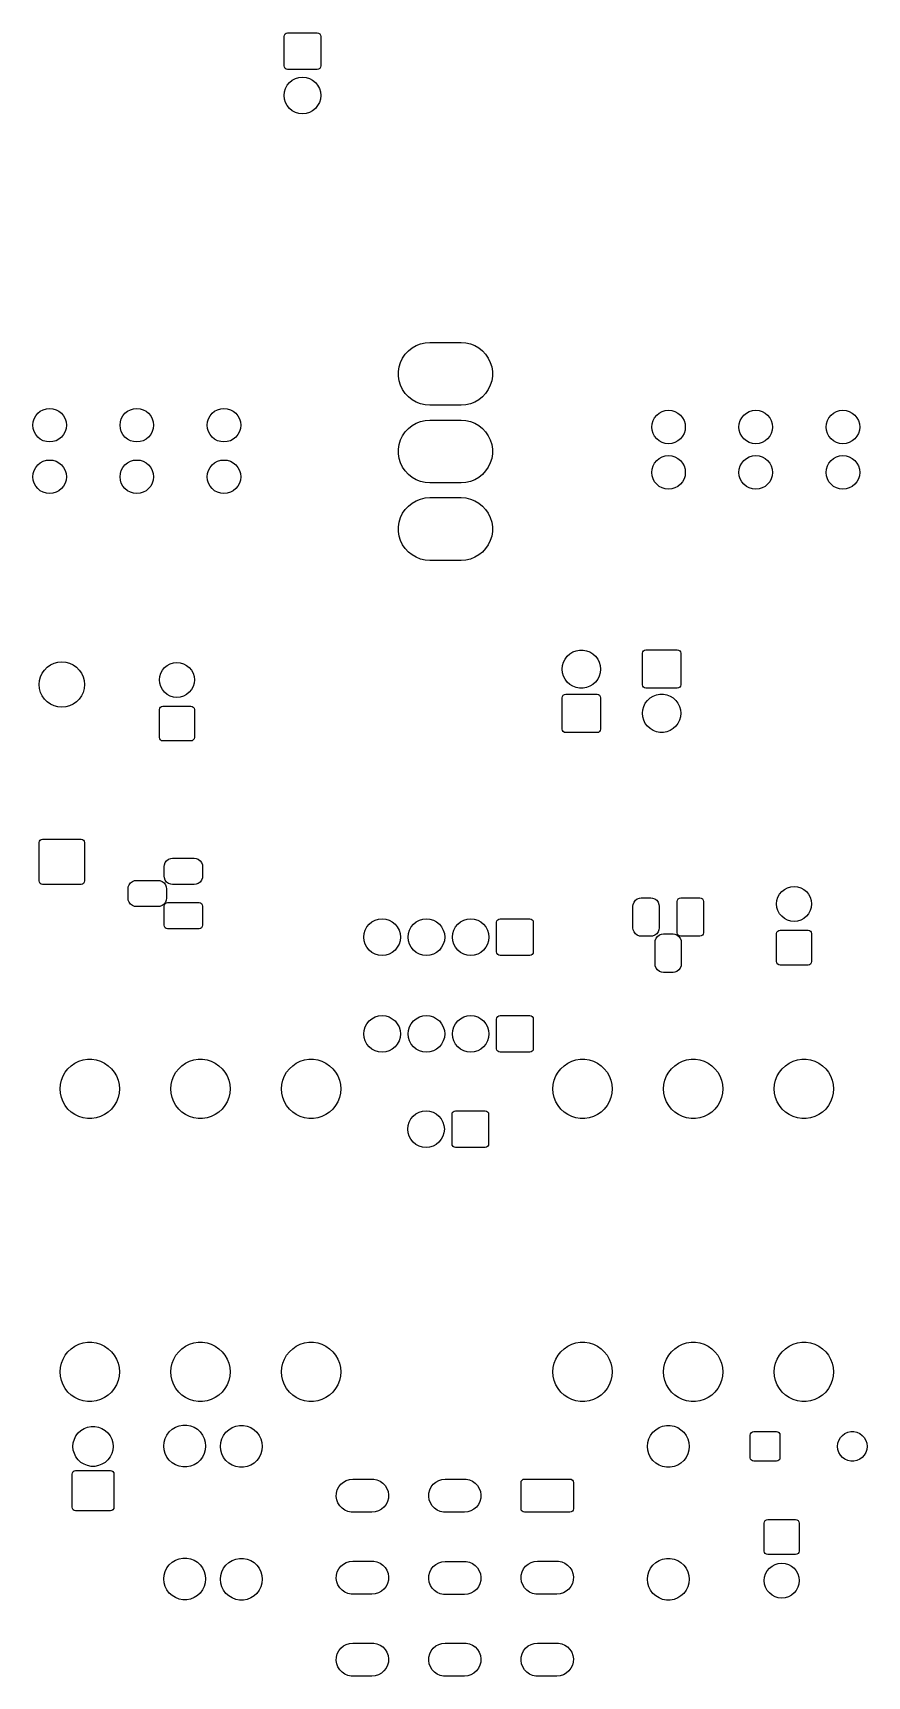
# Model space of a CAD drawing. Extents: x 4.69 to 6.57, y -5.83 to -2.12.
import ezdxf

# ---------------------------------------------------------------- set-up
doc = ezdxf.new("R2010")
doc.units = 0
doc.header["$MEASUREMENT"] = 0
doc.layers.add('BLACK', color=7, linetype='CONTINUOUS')

msp = doc.modelspace()

# ---------------------------------------------------------------- linework, layer by layer
at = {"layer": 'BLACK', "linetype": 'CONTINUOUS'}
for p, q in [((5.25433, -2.13189), (5.25493, -2.12888)), ((5.25433, -2.19882), (5.25433, -2.13189)), ((5.25493, -2.12888), (5.25664, -2.12632)), ((5.25664, -2.12632), (5.25919, -2.12462)), ((5.25919, -2.12462), (5.2622, -2.12402)), ((5.2622, -2.12402), (5.32913, -2.12402)), ((5.32913, -2.12402), (5.33215, -2.12462)), ((5.33215, -2.12462), (5.3347, -2.12632)), ((5.3347, -2.12632), (5.33641, -2.12888)), ((5.33641, -2.12888), (5.33701, -2.13189)), ((5.33701, -2.13189), (5.33701, -2.19882)), ((5.25493, -2.20183), (5.25433, -2.19882)), ((5.25664, -2.20439), (5.25493, -2.20183)), ((5.25919, -2.20609), (5.25664, -2.20439)), ((5.2622, -2.20669), (5.25919, -2.20609)), ((5.32913, -2.20669), (5.2622, -2.20669)), ((5.27985, -2.22716), (5.2876, -2.22481)), ((5.2876, -2.22481), (5.29567, -2.22402)), ((5.29567, -2.22402), (5.30373, -2.22481)), ((5.30373, -2.22481), (5.31149, -2.22716)), ((5.33215, -2.20609), (5.32913, -2.20669)), ((5.3347, -2.20439), (5.33215, -2.20609)), ((5.33641, -2.20183), (5.3347, -2.20439)), ((5.33701, -2.19882), (5.33641, -2.20183)), ((5.25433, -2.26535), (5.25512, -2.25729)), ((5.25512, -2.25729), (5.25748, -2.24953)), ((5.25748, -2.24953), (5.2613, -2.24239)), ((5.2613, -2.24239), (5.26644, -2.23612)), ((5.26644, -2.23612), (5.2727, -2.23098)), ((5.2727, -2.23098), (5.27985, -2.22716)), ((5.31149, -2.22716), (5.31864, -2.23098)), ((5.31864, -2.23098), (5.3249, -2.23612)), ((5.3249, -2.23612), (5.33004, -2.24239)), ((5.33004, -2.24239), (5.33386, -2.24953)), ((5.33386, -2.24953), (5.33621, -2.25729)), ((5.33621, -2.25729), (5.33701, -2.26535)), ((5.25512, -2.27342), (5.25433, -2.26535)), ((5.25748, -2.28117), (5.25512, -2.27342)), ((5.2613, -2.28832), (5.25748, -2.28117)), ((5.26644, -2.29459), (5.2613, -2.28832)), ((5.2727, -2.29973), (5.26644, -2.29459)), ((5.27985, -2.30355), (5.2727, -2.29973)), ((5.31864, -2.29973), (5.31149, -2.30355)), ((5.3249, -2.29459), (5.31864, -2.29973)), ((5.33004, -2.28832), (5.3249, -2.29459)), ((5.33386, -2.28117), (5.33004, -2.28832)), ((5.33621, -2.27342), (5.33386, -2.28117)), ((5.33701, -2.26535), (5.33621, -2.27342)), ((5.2876, -2.3059), (5.27985, -2.30355)), ((5.29567, -2.30669), (5.2876, -2.3059)), ((5.30373, -2.3059), (5.29567, -2.30669)), ((5.31149, -2.30355), (5.30373, -2.3059)), ((5.5217, -2.85827), (5.52767, -2.84952)), ((5.52767, -2.84952), (5.53487, -2.84175)), ((5.53487, -2.84175), (5.54315, -2.83515)), ((5.54315, -2.83515), (5.55232, -2.82985)), ((5.55232, -2.82985), (5.56218, -2.82598)), ((5.56218, -2.82598), (5.57251, -2.82363)), ((5.57251, -2.82363), (5.58307, -2.82283)), ((5.58307, -2.82283), (5.65394, -2.82283)), ((5.65394, -2.82283), (5.6645, -2.82363)), ((5.6645, -2.82363), (5.67483, -2.82598)), ((5.67483, -2.82598), (5.68468, -2.82985)), ((5.68468, -2.82985), (5.69386, -2.83515)), ((5.69386, -2.83515), (5.70214, -2.84175)), ((5.70214, -2.84175), (5.70934, -2.84952)), ((5.70934, -2.84952), (5.71531, -2.85827)), ((5.5124, -2.8884), (5.51398, -2.87793)), ((5.5124, -2.899), (5.5124, -2.8884)), ((5.51398, -2.87793), (5.5171, -2.86781)), ((5.5171, -2.86781), (5.5217, -2.85827)), ((5.71531, -2.85827), (5.7199, -2.86781)), ((5.7199, -2.86781), (5.72303, -2.87793)), ((5.72303, -2.87793), (5.7246, -2.8884)), ((5.7246, -2.8884), (5.7246, -2.899)), ((5.51398, -2.90947), (5.5124, -2.899)), ((5.5171, -2.91959), (5.51398, -2.90947)), ((5.5217, -2.92913), (5.5171, -2.91959)), ((5.52767, -2.93789), (5.5217, -2.92913)), ((5.71531, -2.92913), (5.70934, -2.93789)), ((5.7199, -2.91959), (5.71531, -2.92913)), ((5.72303, -2.90947), (5.7199, -2.91959)), ((5.7246, -2.899), (5.72303, -2.90947)), ((5.53487, -2.94565), (5.52767, -2.93789)), ((5.54315, -2.95225), (5.53487, -2.94565)), ((5.55232, -2.95755), (5.54315, -2.95225)), ((5.56218, -2.96142), (5.55232, -2.95755)), ((5.57251, -2.96378), (5.56218, -2.96142)), ((5.58307, -2.96457), (5.57251, -2.96378)), ((5.65394, -2.96457), (5.58307, -2.96457)), ((5.6645, -2.96378), (5.65394, -2.96457)), ((5.67483, -2.96142), (5.6645, -2.96378)), ((5.68468, -2.95755), (5.67483, -2.96142)), ((5.69386, -2.95225), (5.68468, -2.95755)), ((5.70214, -2.94565), (5.69386, -2.95225)), ((5.70934, -2.93789), (5.70214, -2.94565)), ((4.68693, -3.00968), (4.68766, -3.00229)), ((4.68766, -3.00229), (4.68981, -2.99518)), ((4.68981, -2.99518), (4.69331, -2.98864)), ((4.69331, -2.98864), (4.69802, -2.9829)), ((4.69802, -2.9829), (4.70376, -2.97819)), ((4.70376, -2.97819), (4.71031, -2.97469)), ((4.71031, -2.97469), (4.71741, -2.97253)), ((4.71741, -2.97253), (4.7248, -2.9718)), ((4.7248, -2.9718), (4.73219, -2.97253)), ((4.73219, -2.97253), (4.7393, -2.97469)), ((4.7393, -2.97469), (4.74584, -2.97819)), ((4.74584, -2.97819), (4.75158, -2.9829)), ((4.75158, -2.9829), (4.75629, -2.98864)), ((4.75629, -2.98864), (4.75979, -2.99518)), ((4.75979, -2.99518), (4.76195, -3.00229)), ((4.76195, -3.00229), (4.76268, -3.00968)), ((4.88378, -3.00968), (4.88451, -3.00229)), ((4.88451, -3.00229), (4.88666, -2.99518)), ((4.88666, -2.99518), (4.89016, -2.98864)), ((4.89016, -2.98864), (4.89487, -2.9829)), ((4.89487, -2.9829), (4.90061, -2.97819)), ((4.90061, -2.97819), (4.90716, -2.97469)), ((4.90716, -2.97469), (4.91426, -2.97253)), ((4.91426, -2.97253), (4.92165, -2.9718)), ((4.92165, -2.9718), (4.92904, -2.97253)), ((4.92904, -2.97253), (4.93615, -2.97469)), ((4.93615, -2.97469), (4.9427, -2.97819)), ((4.9427, -2.97819), (4.94843, -2.9829)), ((4.94843, -2.9829), (4.95314, -2.98864)), ((4.95314, -2.98864), (4.95664, -2.99518)), ((4.95664, -2.99518), (4.9588, -3.00229)), ((4.9588, -3.00229), (4.95953, -3.00968)), ((5.08063, -3.00968), (5.08136, -3.00229)), ((5.08136, -3.00229), (5.08351, -2.99518)), ((5.08351, -2.99518), (5.08701, -2.98864)), ((5.08701, -2.98864), (5.09172, -2.9829)), ((5.09172, -2.9829), (5.09746, -2.97819)), ((5.09746, -2.97819), (5.10401, -2.97469)), ((5.10401, -2.97469), (5.11112, -2.97253)), ((5.11112, -2.97253), (5.1185, -2.9718)), ((5.1185, -2.9718), (5.12589, -2.97253)), ((5.12589, -2.97253), (5.133, -2.97469)), ((5.133, -2.97469), (5.13955, -2.97819)), ((5.13955, -2.97819), (5.14528, -2.9829)), ((5.14528, -2.9829), (5.15, -2.98864)), ((5.15, -2.98864), (5.15349, -2.99518)), ((5.15349, -2.99518), (5.15565, -3.00229)), ((5.15565, -3.00229), (5.15638, -3.00968)), ((5.55232, -3.00505), (5.56218, -3.00118)), ((5.56218, -3.00118), (5.57251, -2.99882)), ((5.57251, -2.99882), (5.58307, -2.99803)), ((5.58307, -2.99803), (5.65394, -2.99803)), ((5.65394, -2.99803), (5.6645, -2.99882)), ((5.6645, -2.99882), (5.67483, -3.00118)), ((5.67483, -3.00118), (5.68468, -3.00505)), ((6.08529, -3.00639), (6.08745, -2.99929)), ((6.08745, -2.99929), (6.09095, -2.99274)), ((6.09095, -2.99274), (6.09566, -2.987)), ((6.09566, -2.987), (6.1014, -2.98229)), ((6.1014, -2.98229), (6.10795, -2.97879)), ((6.10795, -2.97879), (6.11505, -2.97663)), ((6.11505, -2.97663), (6.12244, -2.97591)), ((6.12244, -2.97591), (6.12983, -2.97663)), ((6.12983, -2.97663), (6.13693, -2.97879)), ((6.13693, -2.97879), (6.14348, -2.98229)), ((6.14348, -2.98229), (6.14922, -2.987)), ((6.14922, -2.987), (6.15393, -2.99274)), ((6.15393, -2.99274), (6.15743, -2.99929)), ((6.15743, -2.99929), (6.15959, -3.00639)), ((6.28215, -3.00639), (6.2843, -2.99929)), ((6.2843, -2.99929), (6.2878, -2.99274)), ((6.2878, -2.99274), (6.29251, -2.987)), ((6.29251, -2.987), (6.29825, -2.98229)), ((6.29825, -2.98229), (6.3048, -2.97879)), ((6.3048, -2.97879), (6.3119, -2.97663)), ((6.3119, -2.97663), (6.31929, -2.97591)), ((6.31929, -2.97591), (6.32668, -2.97663)), ((6.32668, -2.97663), (6.33379, -2.97879)), ((6.33379, -2.97879), (6.34033, -2.98229)), ((6.34033, -2.98229), (6.34607, -2.987)), ((6.34607, -2.987), (6.35078, -2.99274)), ((6.35078, -2.99274), (6.35428, -2.99929)), ((6.35428, -2.99929), (6.35644, -3.00639)), ((6.479, -3.00639), (6.48115, -2.99929)), ((6.48115, -2.99929), (6.48465, -2.99274)), ((6.48465, -2.99274), (6.48936, -2.987)), ((6.48936, -2.987), (6.4951, -2.98229)), ((6.4951, -2.98229), (6.50165, -2.97879)), ((6.50165, -2.97879), (6.50875, -2.97663)), ((6.50875, -2.97663), (6.51614, -2.97591)), ((6.51614, -2.97591), (6.52353, -2.97663)), ((6.52353, -2.97663), (6.53064, -2.97879)), ((6.53064, -2.97879), (6.53718, -2.98229)), ((6.53718, -2.98229), (6.54292, -2.987)), ((6.54292, -2.987), (6.54763, -2.99274)), ((6.54763, -2.99274), (6.55113, -2.99929)), ((6.55113, -2.99929), (6.55329, -3.00639)), ((4.68766, -3.01707), (4.68693, -3.00968)), ((4.68981, -3.02417), (4.68766, -3.01707)), ((4.69331, -3.03072), (4.68981, -3.02417)), ((4.69802, -3.03646), (4.69331, -3.03072)), ((4.70376, -3.04117), (4.69802, -3.03646)), ((4.71031, -3.04467), (4.70376, -3.04117)), ((4.74584, -3.04117), (4.7393, -3.04467)), ((4.75158, -3.03646), (4.74584, -3.04117)), ((4.75629, -3.03072), (4.75158, -3.03646)), ((4.75979, -3.02417), (4.75629, -3.03072)), ((4.76195, -3.01707), (4.75979, -3.02417)), ((4.76268, -3.00968), (4.76195, -3.01707)), ((4.88451, -3.01707), (4.88378, -3.00968)), ((4.88666, -3.02417), (4.88451, -3.01707)), ((4.89016, -3.03072), (4.88666, -3.02417)), ((4.89487, -3.03646), (4.89016, -3.03072)), ((4.90061, -3.04117), (4.89487, -3.03646)), ((4.90716, -3.04467), (4.90061, -3.04117)), ((4.9427, -3.04117), (4.93615, -3.04467)), ((4.94843, -3.03646), (4.9427, -3.04117)), ((4.95314, -3.03072), (4.94843, -3.03646)), ((4.95664, -3.02417), (4.95314, -3.03072)), ((4.9588, -3.01707), (4.95664, -3.02417)), ((4.95953, -3.00968), (4.9588, -3.01707)), ((5.08136, -3.01707), (5.08063, -3.00968)), ((5.08351, -3.02417), (5.08136, -3.01707)), ((5.08701, -3.03072), (5.08351, -3.02417)), ((5.09172, -3.03646), (5.08701, -3.03072)), ((5.09746, -3.04117), (5.09172, -3.03646)), ((5.10401, -3.04467), (5.09746, -3.04117)), ((5.13955, -3.04117), (5.133, -3.04467)), ((5.14528, -3.03646), (5.13955, -3.04117)), ((5.15, -3.03072), (5.14528, -3.03646)), ((5.15349, -3.02417), (5.15, -3.03072)), ((5.15565, -3.01707), (5.15349, -3.02417)), ((5.15638, -3.00968), (5.15565, -3.01707)), ((5.5171, -3.04301), (5.5217, -3.03346)), ((5.5217, -3.03346), (5.52767, -3.02471)), ((5.52767, -3.02471), (5.53487, -3.01695)), ((5.53487, -3.01695), (5.54315, -3.01035)), ((5.54315, -3.01035), (5.55232, -3.00505)), ((5.68468, -3.00505), (5.69386, -3.01035)), ((5.69386, -3.01035), (5.70214, -3.01695)), ((5.70214, -3.01695), (5.70934, -3.02471)), ((5.70934, -3.02471), (5.71531, -3.03346)), ((5.71531, -3.03346), (5.7199, -3.04301)), ((6.08457, -3.01378), (6.08529, -3.00639)), ((6.08529, -3.02117), (6.08457, -3.01378)), ((6.08745, -3.02827), (6.08529, -3.02117)), ((6.09095, -3.03482), (6.08745, -3.02827)), ((6.09566, -3.04056), (6.09095, -3.03482)), ((6.1014, -3.04527), (6.09566, -3.04056)), ((6.14922, -3.04056), (6.14348, -3.04527)), ((6.15393, -3.03482), (6.14922, -3.04056)), ((6.15743, -3.02827), (6.15393, -3.03482)), ((6.15959, -3.02117), (6.15743, -3.02827)), ((6.15959, -3.00639), (6.16031, -3.01378)), ((6.16031, -3.01378), (6.15959, -3.02117)), ((6.28142, -3.01378), (6.28215, -3.00639)), ((6.28215, -3.02117), (6.28142, -3.01378)), ((6.2843, -3.02827), (6.28215, -3.02117)), ((6.2878, -3.03482), (6.2843, -3.02827)), ((6.29251, -3.04056), (6.2878, -3.03482)), ((6.29825, -3.04527), (6.29251, -3.04056)), ((6.34607, -3.04056), (6.34033, -3.04527)), ((6.35078, -3.03482), (6.34607, -3.04056)), ((6.35428, -3.02827), (6.35078, -3.03482)), ((6.35644, -3.02117), (6.35428, -3.02827)), ((6.35644, -3.00639), (6.35717, -3.01378)), ((6.35717, -3.01378), (6.35644, -3.02117)), ((6.47827, -3.01378), (6.479, -3.00639)), ((6.479, -3.02117), (6.47827, -3.01378)), ((6.48115, -3.02827), (6.479, -3.02117)), ((6.48465, -3.03482), (6.48115, -3.02827)), ((6.48936, -3.04056), (6.48465, -3.03482)), ((6.4951, -3.04527), (6.48936, -3.04056)), ((6.54292, -3.04056), (6.53718, -3.04527)), ((6.54763, -3.03482), (6.54292, -3.04056)), ((6.55113, -3.02827), (6.54763, -3.03482)), ((6.55329, -3.02117), (6.55113, -3.02827)), ((6.55329, -3.00639), (6.55402, -3.01378)), ((6.55402, -3.01378), (6.55329, -3.02117)), ((4.71741, -3.04682), (4.71031, -3.04467)), ((4.7248, -3.04755), (4.71741, -3.04682)), ((4.73219, -3.04682), (4.7248, -3.04755)), ((4.7393, -3.04467), (4.73219, -3.04682)), ((4.91426, -3.04682), (4.90716, -3.04467)), ((4.92165, -3.04755), (4.91426, -3.04682)), ((4.92904, -3.04682), (4.92165, -3.04755)), ((4.93615, -3.04467), (4.92904, -3.04682)), ((5.11112, -3.04682), (5.10401, -3.04467)), ((5.1185, -3.04755), (5.11112, -3.04682)), ((5.12589, -3.04682), (5.1185, -3.04755)), ((5.133, -3.04467), (5.12589, -3.04682)), ((5.5124, -3.0636), (5.51398, -3.05313)), ((5.5124, -3.07419), (5.5124, -3.0636)), ((5.51398, -3.08467), (5.5124, -3.07419)), ((5.51398, -3.05313), (5.5171, -3.04301)), ((5.7199, -3.04301), (5.72303, -3.05313)), ((5.72303, -3.05313), (5.7246, -3.0636)), ((5.7246, -3.07419), (5.72303, -3.08467)), ((5.7246, -3.0636), (5.7246, -3.07419)), ((6.10795, -3.04877), (6.1014, -3.04527)), ((6.11505, -3.05093), (6.10795, -3.04877)), ((6.12244, -3.05165), (6.11505, -3.05093)), ((6.11505, -3.07916), (6.12244, -3.07843)), ((6.12983, -3.05093), (6.12244, -3.05165)), ((6.12244, -3.07843), (6.12983, -3.07916)), ((6.13693, -3.04877), (6.12983, -3.05093)), ((6.14348, -3.04527), (6.13693, -3.04877)), ((6.3048, -3.04877), (6.29825, -3.04527)), ((6.3119, -3.05093), (6.3048, -3.04877)), ((6.31929, -3.05165), (6.3119, -3.05093)), ((6.3119, -3.07916), (6.31929, -3.07843)), ((6.32668, -3.05093), (6.31929, -3.05165)), ((6.31929, -3.07843), (6.32668, -3.07916)), ((6.33379, -3.04877), (6.32668, -3.05093)), ((6.34033, -3.04527), (6.33379, -3.04877)), ((6.50165, -3.04877), (6.4951, -3.04527)), ((6.50875, -3.05093), (6.50165, -3.04877)), ((6.51614, -3.05165), (6.50875, -3.05093)), ((6.50875, -3.07916), (6.51614, -3.07843)), ((6.52353, -3.05093), (6.51614, -3.05165)), ((6.51614, -3.07843), (6.52353, -3.07916)), ((6.53064, -3.04877), (6.52353, -3.05093)), ((6.53718, -3.04527), (6.53064, -3.04877)), ((4.68766, -3.11876), (4.68981, -3.11165)), ((4.68981, -3.11165), (4.69331, -3.10511)), ((4.69331, -3.10511), (4.69802, -3.09937)), ((4.69802, -3.09937), (4.70376, -3.09466)), ((4.70376, -3.09466), (4.71031, -3.09116)), ((4.71031, -3.09116), (4.71741, -3.089)), ((4.71741, -3.089), (4.7248, -3.08827)), ((4.7248, -3.08827), (4.73219, -3.089)), ((4.73219, -3.089), (4.7393, -3.09116)), ((4.7393, -3.09116), (4.74584, -3.09466)), ((4.74584, -3.09466), (4.75158, -3.09937)), ((4.75158, -3.09937), (4.75629, -3.10511)), ((4.75629, -3.10511), (4.75979, -3.11165)), ((4.75979, -3.11165), (4.76195, -3.11876)), ((4.88451, -3.11876), (4.88666, -3.11165)), ((4.88666, -3.11165), (4.89016, -3.10511)), ((4.89016, -3.10511), (4.89487, -3.09937)), ((4.89487, -3.09937), (4.90061, -3.09466)), ((4.90061, -3.09466), (4.90716, -3.09116)), ((4.90716, -3.09116), (4.91426, -3.089)), ((4.91426, -3.089), (4.92165, -3.08827)), ((4.92165, -3.08827), (4.92904, -3.089)), ((4.92904, -3.089), (4.93615, -3.09116)), ((4.93615, -3.09116), (4.9427, -3.09466)), ((4.9427, -3.09466), (4.94843, -3.09937)), ((4.94843, -3.09937), (4.95314, -3.10511)), ((4.95314, -3.10511), (4.95664, -3.11165)), ((4.95664, -3.11165), (4.9588, -3.11876)), ((5.08136, -3.11876), (5.08351, -3.11165)), ((5.08351, -3.11165), (5.08701, -3.10511)), ((5.08701, -3.10511), (5.09172, -3.09937)), ((5.09172, -3.09937), (5.09746, -3.09466)), ((5.09746, -3.09466), (5.10401, -3.09116)), ((5.10401, -3.09116), (5.11112, -3.089)), ((5.11112, -3.089), (5.1185, -3.08827)), ((5.1185, -3.08827), (5.12589, -3.089)), ((5.12589, -3.089), (5.133, -3.09116)), ((5.133, -3.09116), (5.13955, -3.09466)), ((5.13955, -3.09466), (5.14528, -3.09937)), ((5.14528, -3.09937), (5.15, -3.10511)), ((5.15, -3.10511), (5.15349, -3.11165)), ((5.15349, -3.11165), (5.15565, -3.11876)), ((5.5171, -3.09479), (5.51398, -3.08467)), ((5.5217, -3.10433), (5.5171, -3.09479)), ((5.52767, -3.11308), (5.5217, -3.10433)), ((5.53487, -3.12085), (5.52767, -3.11308)), ((5.70934, -3.11308), (5.70214, -3.12085)), ((5.71531, -3.10433), (5.70934, -3.11308)), ((5.7199, -3.09479), (5.71531, -3.10433)), ((5.72303, -3.08467), (5.7199, -3.09479)), ((6.08457, -3.11631), (6.08529, -3.10892)), ((6.08529, -3.10892), (6.08745, -3.10181)), ((6.08745, -3.10181), (6.09095, -3.09526)), ((6.09095, -3.09526), (6.09566, -3.08952)), ((6.09566, -3.08952), (6.1014, -3.08481)), ((6.1014, -3.08481), (6.10795, -3.08131)), ((6.10795, -3.08131), (6.11505, -3.07916)), ((6.12983, -3.07916), (6.13693, -3.08131)), ((6.13693, -3.08131), (6.14348, -3.08481)), ((6.14348, -3.08481), (6.14922, -3.08952)), ((6.14922, -3.08952), (6.15393, -3.09526)), ((6.15393, -3.09526), (6.15743, -3.10181)), ((6.15743, -3.10181), (6.15959, -3.10892)), ((6.15959, -3.10892), (6.16031, -3.11631)), ((6.28142, -3.11631), (6.28215, -3.10892)), ((6.28215, -3.10892), (6.2843, -3.10181)), ((6.2843, -3.10181), (6.2878, -3.09526)), ((6.2878, -3.09526), (6.29251, -3.08952)), ((6.29251, -3.08952), (6.29825, -3.08481)), ((6.29825, -3.08481), (6.3048, -3.08131)), ((6.3048, -3.08131), (6.3119, -3.07916)), ((6.32668, -3.07916), (6.33379, -3.08131)), ((6.33379, -3.08131), (6.34033, -3.08481)), ((6.34033, -3.08481), (6.34607, -3.08952)), ((6.34607, -3.08952), (6.35078, -3.09526)), ((6.35078, -3.09526), (6.35428, -3.10181)), ((6.35428, -3.10181), (6.35644, -3.10892)), ((6.35644, -3.10892), (6.35717, -3.11631)), ((6.47827, -3.11631), (6.479, -3.10892)), ((6.479, -3.10892), (6.48115, -3.10181)), ((6.48115, -3.10181), (6.48465, -3.09526)), ((6.48465, -3.09526), (6.48936, -3.08952)), ((6.48936, -3.08952), (6.4951, -3.08481)), ((6.4951, -3.08481), (6.50165, -3.08131)), ((6.50165, -3.08131), (6.50875, -3.07916)), ((6.52353, -3.07916), (6.53064, -3.08131)), ((6.53064, -3.08131), (6.53718, -3.08481)), ((6.53718, -3.08481), (6.54292, -3.08952)), ((6.54292, -3.08952), (6.54763, -3.09526)), ((6.54763, -3.09526), (6.55113, -3.10181)), ((6.55113, -3.10181), (6.55329, -3.10892)), ((6.55329, -3.10892), (6.55402, -3.11631)), ((4.68693, -3.12615), (4.68766, -3.11876)), ((4.68766, -3.13354), (4.68693, -3.12615)), ((4.68981, -3.14064), (4.68766, -3.13354)), ((4.69331, -3.14719), (4.68981, -3.14064)), ((4.69802, -3.15293), (4.69331, -3.14719)), ((4.70376, -3.15764), (4.69802, -3.15293)), ((4.75158, -3.15293), (4.74584, -3.15764)), ((4.75629, -3.14719), (4.75158, -3.15293)), ((4.75979, -3.14064), (4.75629, -3.14719)), ((4.76195, -3.13354), (4.75979, -3.14064)), ((4.76195, -3.11876), (4.76268, -3.12615)), ((4.76268, -3.12615), (4.76195, -3.13354)), ((4.88378, -3.12615), (4.88451, -3.11876)), ((4.88451, -3.13354), (4.88378, -3.12615)), ((4.88666, -3.14064), (4.88451, -3.13354)), ((4.89016, -3.14719), (4.88666, -3.14064)), ((4.89487, -3.15293), (4.89016, -3.14719)), ((4.90061, -3.15764), (4.89487, -3.15293)), ((4.94843, -3.15293), (4.9427, -3.15764)), ((4.95314, -3.14719), (4.94843, -3.15293)), ((4.95664, -3.14064), (4.95314, -3.14719)), ((4.9588, -3.13354), (4.95664, -3.14064)), ((4.9588, -3.11876), (4.95953, -3.12615)), ((4.95953, -3.12615), (4.9588, -3.13354)), ((5.08063, -3.12615), (5.08136, -3.11876)), ((5.08136, -3.13354), (5.08063, -3.12615)), ((5.08351, -3.14064), (5.08136, -3.13354)), ((5.08701, -3.14719), (5.08351, -3.14064)), ((5.09172, -3.15293), (5.08701, -3.14719)), ((5.09746, -3.15764), (5.09172, -3.15293)), ((5.14528, -3.15293), (5.13955, -3.15764)), ((5.15, -3.14719), (5.14528, -3.15293)), ((5.15349, -3.14064), (5.15, -3.14719)), ((5.15565, -3.13354), (5.15349, -3.14064)), ((5.15565, -3.11876), (5.15638, -3.12615)), ((5.15638, -3.12615), (5.15565, -3.13354)), ((5.54315, -3.12745), (5.53487, -3.12085)), ((5.55232, -3.13275), (5.54315, -3.12745)), ((5.56218, -3.13662), (5.55232, -3.13275)), ((5.57251, -3.13897), (5.56218, -3.13662)), ((5.58307, -3.13976), (5.57251, -3.13897)), ((5.65394, -3.13976), (5.58307, -3.13976)), ((5.6645, -3.13897), (5.65394, -3.13976)), ((5.67483, -3.13662), (5.6645, -3.13897)), ((5.68468, -3.13275), (5.67483, -3.13662)), ((5.69386, -3.12745), (5.68468, -3.13275)), ((5.70214, -3.12085), (5.69386, -3.12745)), ((6.08529, -3.12369), (6.08457, -3.11631)), ((6.08745, -3.1308), (6.08529, -3.12369)), ((6.09095, -3.13735), (6.08745, -3.1308)), ((6.09566, -3.14309), (6.09095, -3.13735)), ((6.1014, -3.1478), (6.09566, -3.14309)), ((6.10795, -3.1513), (6.1014, -3.1478)), ((6.11505, -3.15345), (6.10795, -3.1513)), ((6.13693, -3.1513), (6.12983, -3.15345)), ((6.14348, -3.1478), (6.13693, -3.1513)), ((6.14922, -3.14309), (6.14348, -3.1478)), ((6.15393, -3.13735), (6.14922, -3.14309)), ((6.15743, -3.1308), (6.15393, -3.13735)), ((6.15959, -3.12369), (6.15743, -3.1308)), ((6.16031, -3.11631), (6.15959, -3.12369)), ((6.28215, -3.12369), (6.28142, -3.11631)), ((6.2843, -3.1308), (6.28215, -3.12369)), ((6.2878, -3.13735), (6.2843, -3.1308)), ((6.29251, -3.14309), (6.2878, -3.13735)), ((6.29825, -3.1478), (6.29251, -3.14309)), ((6.3048, -3.1513), (6.29825, -3.1478)), ((6.3119, -3.15345), (6.3048, -3.1513)), ((6.33379, -3.1513), (6.32668, -3.15345)), ((6.34033, -3.1478), (6.33379, -3.1513)), ((6.34607, -3.14309), (6.34033, -3.1478)), ((6.35078, -3.13735), (6.34607, -3.14309)), ((6.35428, -3.1308), (6.35078, -3.13735)), ((6.35644, -3.12369), (6.35428, -3.1308)), ((6.35717, -3.11631), (6.35644, -3.12369)), ((6.479, -3.12369), (6.47827, -3.11631)), ((6.48115, -3.1308), (6.479, -3.12369)), ((6.48465, -3.13735), (6.48115, -3.1308)), ((6.48936, -3.14309), (6.48465, -3.13735)), ((6.4951, -3.1478), (6.48936, -3.14309)), ((6.50165, -3.1513), (6.4951, -3.1478)), ((6.50875, -3.15345), (6.50165, -3.1513)), ((6.53064, -3.1513), (6.52353, -3.15345)), ((6.53718, -3.1478), (6.53064, -3.1513)), ((6.54292, -3.14309), (6.53718, -3.1478)), ((6.54763, -3.13735), (6.54292, -3.14309)), ((6.55113, -3.1308), (6.54763, -3.13735)), ((6.55329, -3.12369), (6.55113, -3.1308)), ((6.55402, -3.11631), (6.55329, -3.12369)), ((4.71031, -3.16114), (4.70376, -3.15764)), ((4.71741, -3.16329), (4.71031, -3.16114)), ((4.7248, -3.16402), (4.71741, -3.16329)), ((4.73219, -3.16329), (4.7248, -3.16402)), ((4.7393, -3.16114), (4.73219, -3.16329)), ((4.74584, -3.15764), (4.7393, -3.16114)), ((4.90716, -3.16114), (4.90061, -3.15764)), ((4.91426, -3.16329), (4.90716, -3.16114)), ((4.92165, -3.16402), (4.91426, -3.16329)), ((4.92904, -3.16329), (4.92165, -3.16402)), ((4.93615, -3.16114), (4.92904, -3.16329)), ((4.9427, -3.15764), (4.93615, -3.16114)), ((5.10401, -3.16114), (5.09746, -3.15764)), ((5.11112, -3.16329), (5.10401, -3.16114)), ((5.1185, -3.16402), (5.11112, -3.16329)), ((5.12589, -3.16329), (5.1185, -3.16402)), ((5.133, -3.16114), (5.12589, -3.16329)), ((5.13955, -3.15764), (5.133, -3.16114)), ((5.53487, -3.19215), (5.54315, -3.18554)), ((5.54315, -3.18554), (5.55232, -3.18025)), ((5.55232, -3.18025), (5.56218, -3.17638)), ((5.56218, -3.17638), (5.57251, -3.17402)), ((5.57251, -3.17402), (5.58307, -3.17323)), ((5.58307, -3.17323), (5.65394, -3.17323)), ((5.65394, -3.17323), (5.6645, -3.17402)), ((5.6645, -3.17402), (5.67483, -3.17638)), ((5.67483, -3.17638), (5.68468, -3.18025)), ((5.68468, -3.18025), (5.69386, -3.18554)), ((5.69386, -3.18554), (5.70214, -3.19215)), ((6.12244, -3.15418), (6.11505, -3.15345)), ((6.12983, -3.15345), (6.12244, -3.15418)), ((6.31929, -3.15418), (6.3119, -3.15345)), ((6.32668, -3.15345), (6.31929, -3.15418)), ((6.51614, -3.15418), (6.50875, -3.15345)), ((6.52353, -3.15345), (6.51614, -3.15418)), ((5.51398, -3.22833), (5.5171, -3.2182)), ((5.5171, -3.2182), (5.5217, -3.20866)), ((5.5217, -3.20866), (5.52767, -3.19991)), ((5.52767, -3.19991), (5.53487, -3.19215)), ((5.70214, -3.19215), (5.70934, -3.19991)), ((5.70934, -3.19991), (5.71531, -3.20866)), ((5.71531, -3.20866), (5.7199, -3.2182)), ((5.7199, -3.2182), (5.72303, -3.22833)), ((5.5124, -3.2388), (5.51398, -3.22833)), ((5.5124, -3.24939), (5.5124, -3.2388)), ((5.51398, -3.25986), (5.5124, -3.24939)), ((5.5171, -3.26998), (5.51398, -3.25986)), ((5.72303, -3.25986), (5.7199, -3.26998)), ((5.72303, -3.22833), (5.7246, -3.2388)), ((5.7246, -3.24939), (5.72303, -3.25986)), ((5.7246, -3.2388), (5.7246, -3.24939)), ((5.5217, -3.27953), (5.5171, -3.26998)), ((5.52767, -3.28828), (5.5217, -3.27953)), ((5.53487, -3.29604), (5.52767, -3.28828)), ((5.54315, -3.30265), (5.53487, -3.29604)), ((5.70214, -3.29604), (5.69386, -3.30265)), ((5.70934, -3.28828), (5.70214, -3.29604)), ((5.71531, -3.27953), (5.70934, -3.28828)), ((5.7199, -3.26998), (5.71531, -3.27953)), ((5.55232, -3.30794), (5.54315, -3.30265)), ((5.56218, -3.31181), (5.55232, -3.30794)), ((5.57251, -3.31417), (5.56218, -3.31181)), ((5.58307, -3.31496), (5.57251, -3.31417)), ((5.65394, -3.31496), (5.58307, -3.31496)), ((5.6645, -3.31417), (5.65394, -3.31496)), ((5.67483, -3.31181), (5.6645, -3.31417)), ((5.68468, -3.30794), (5.67483, -3.31181)), ((5.69386, -3.30265), (5.68468, -3.30794)), ((5.89949, -3.52587), (5.90629, -3.52167)), ((5.90629, -3.52167), (5.91374, -3.51878)), ((5.91374, -3.51878), (5.92159, -3.51731)), ((5.92159, -3.51731), (5.92959, -3.51731)), ((5.92959, -3.51731), (5.93744, -3.51878)), ((5.93744, -3.51878), (5.94489, -3.52167)), ((5.94489, -3.52167), (5.95169, -3.52587)), ((6.06339, -3.52461), (6.06399, -3.52159)), ((6.06399, -3.52159), (6.06569, -3.51904)), ((6.06569, -3.51904), (6.06825, -3.51733)), ((6.06825, -3.51733), (6.07126, -3.51673)), ((6.07126, -3.51673), (6.14213, -3.51673)), ((6.14213, -3.51673), (6.14514, -3.51733)), ((6.14514, -3.51733), (6.14769, -3.51904)), ((6.14769, -3.51904), (6.1494, -3.52159)), ((6.1494, -3.52159), (6.15, -3.52461)), ((4.71316, -3.56238), (4.71946, -3.55607)), ((4.71946, -3.55607), (4.72677, -3.55095)), ((4.72677, -3.55095), (4.73486, -3.54718)), ((4.73486, -3.54718), (4.74347, -3.54487)), ((4.74347, -3.54487), (4.75236, -3.54409)), ((4.75236, -3.54409), (4.76125, -3.54487)), ((4.76125, -3.54487), (4.76987, -3.54718)), ((4.76987, -3.54718), (4.77795, -3.55095)), ((4.77795, -3.55095), (4.78526, -3.55607)), ((4.78526, -3.55607), (4.79157, -3.56238)), ((4.97947, -3.56288), (4.98437, -3.55691)), ((4.98437, -3.55691), (4.99033, -3.55201)), ((4.99033, -3.55201), (4.99714, -3.54838)), ((4.99714, -3.54838), (5.00452, -3.54614)), ((5.00452, -3.54614), (5.0122, -3.54538)), ((5.0122, -3.54538), (5.01989, -3.54614)), ((5.01989, -3.54614), (5.02727, -3.54838)), ((5.02727, -3.54838), (5.03408, -3.55201)), ((5.03408, -3.55201), (5.04004, -3.55691)), ((5.04004, -3.55691), (5.04494, -3.56288)), ((5.88228, -3.56043), (5.88302, -3.55248)), ((5.88302, -3.56839), (5.88228, -3.56043)), ((5.88302, -3.55248), (5.88521, -3.54479)), ((5.88521, -3.54479), (5.88877, -3.53763)), ((5.88877, -3.53763), (5.89359, -3.53126)), ((5.89359, -3.53126), (5.89949, -3.52587)), ((5.95169, -3.52587), (5.95759, -3.53126)), ((5.95759, -3.53126), (5.96241, -3.53763)), ((5.96241, -3.53763), (5.96597, -3.54479)), ((5.96597, -3.54479), (5.96816, -3.55248)), ((5.96816, -3.55248), (5.9689, -3.56043)), ((5.9689, -3.56043), (5.96816, -3.56839)), ((6.06339, -3.59547), (6.06339, -3.52461)), ((6.15, -3.52461), (6.15, -3.59547)), ((4.70118, -3.59528), (4.70196, -3.58639)), ((4.70196, -3.60416), (4.70118, -3.59528)), ((4.70196, -3.58639), (4.70427, -3.57777)), ((4.70427, -3.57777), (4.70804, -3.56969)), ((4.70804, -3.56969), (4.71316, -3.56238)), ((4.79157, -3.56238), (4.79669, -3.56969)), ((4.79669, -3.56969), (4.80046, -3.57777)), ((4.80046, -3.57777), (4.80277, -3.58639)), ((4.80277, -3.58639), (4.80354, -3.59528)), ((4.80354, -3.59528), (4.80277, -3.60416)), ((4.97283, -3.58475), (4.97359, -3.57707)), ((4.97359, -3.59243), (4.97283, -3.58475)), ((4.97359, -3.57707), (4.97583, -3.56968)), ((4.97583, -3.59982), (4.97359, -3.59243)), ((4.97583, -3.56968), (4.97947, -3.56288)), ((5.04494, -3.56288), (5.04858, -3.56968)), ((5.04858, -3.56968), (5.05082, -3.57707)), ((5.05082, -3.59243), (5.04858, -3.59982)), ((5.05082, -3.57707), (5.05157, -3.58475)), ((5.05157, -3.58475), (5.05082, -3.59243)), ((5.88521, -3.57608), (5.88302, -3.56839)), ((5.88877, -3.58323), (5.88521, -3.57608)), ((5.89359, -3.58961), (5.88877, -3.58323)), ((5.89949, -3.59499), (5.89359, -3.58961)), ((5.90629, -3.5992), (5.89949, -3.59499)), ((5.95169, -3.59499), (5.94489, -3.5992)), ((5.95759, -3.58961), (5.95169, -3.59499)), ((5.96241, -3.58323), (5.95759, -3.58961)), ((5.96597, -3.57608), (5.96241, -3.58323)), ((5.96816, -3.56839), (5.96597, -3.57608)), ((6.06399, -3.59849), (6.06339, -3.59547)), ((6.15, -3.59547), (6.1494, -3.59849)), ((4.70427, -3.61278), (4.70196, -3.60416)), ((4.70804, -3.62087), (4.70427, -3.61278)), ((4.71316, -3.62817), (4.70804, -3.62087)), ((4.71946, -3.63448), (4.71316, -3.62817)), ((4.72677, -3.6396), (4.71946, -3.63448)), ((4.78526, -3.63448), (4.77795, -3.6396)), ((4.79157, -3.62817), (4.78526, -3.63448)), ((4.79669, -3.62087), (4.79157, -3.62817)), ((4.80046, -3.61278), (4.79669, -3.62087)), ((4.80277, -3.60416), (4.80046, -3.61278)), ((4.97947, -3.60662), (4.97583, -3.59982)), ((4.98437, -3.61259), (4.97947, -3.60662)), ((4.99033, -3.61749), (4.98437, -3.61259)), ((4.99714, -3.62112), (4.99033, -3.61749)), ((5.00452, -3.62336), (4.99714, -3.62112)), ((5.0122, -3.62412), (5.00452, -3.62336)), ((5.01989, -3.62336), (5.0122, -3.62412)), ((5.02727, -3.62112), (5.01989, -3.62336)), ((5.03408, -3.61749), (5.02727, -3.62112)), ((5.04004, -3.61259), (5.03408, -3.61749)), ((5.04494, -3.60662), (5.04004, -3.61259)), ((5.04858, -3.59982), (5.04494, -3.60662)), ((5.88228, -3.625), (5.88288, -3.62199)), ((5.88228, -3.69587), (5.88228, -3.625)), ((5.88288, -3.62199), (5.88459, -3.61943)), ((5.88459, -3.61943), (5.88714, -3.61773)), ((5.88714, -3.61773), (5.89016, -3.61713)), ((5.89016, -3.61713), (5.96102, -3.61713)), ((5.91374, -3.60209), (5.90629, -3.5992)), ((5.92159, -3.60356), (5.91374, -3.60209)), ((5.92959, -3.60356), (5.92159, -3.60356)), ((5.93744, -3.60209), (5.92959, -3.60356)), ((5.94489, -3.5992), (5.93744, -3.60209)), ((5.96102, -3.61713), (5.96404, -3.61773)), ((5.96404, -3.61773), (5.96659, -3.61943)), ((5.96659, -3.61943), (5.9683, -3.62199)), ((5.9683, -3.62199), (5.9689, -3.625)), ((5.9689, -3.625), (5.9689, -3.69587)), ((6.06569, -3.60104), (6.06399, -3.59849)), ((6.06825, -3.60275), (6.06569, -3.60104)), ((6.07126, -3.60335), (6.06825, -3.60275)), ((6.06987, -3.63724), (6.07469, -3.63086)), ((6.14213, -3.60335), (6.07126, -3.60335)), ((6.07469, -3.63086), (6.08059, -3.62548)), ((6.08059, -3.62548), (6.08739, -3.62127)), ((6.08739, -3.62127), (6.09484, -3.61839)), ((6.09484, -3.61839), (6.1027, -3.61692)), ((6.1027, -3.61692), (6.11069, -3.61692)), ((6.11069, -3.61692), (6.11854, -3.61839)), ((6.11854, -3.61839), (6.126, -3.62127)), ((6.126, -3.62127), (6.13279, -3.62548)), ((6.13279, -3.62548), (6.1387, -3.63086)), ((6.1387, -3.63086), (6.14351, -3.63724)), ((6.14514, -3.60275), (6.14213, -3.60335)), ((6.14769, -3.60104), (6.14514, -3.60275)), ((6.1494, -3.59849), (6.14769, -3.60104)), ((4.73486, -3.64337), (4.72677, -3.6396)), ((4.74347, -3.64568), (4.73486, -3.64337)), ((4.75236, -3.64646), (4.74347, -3.64568)), ((4.76125, -3.64568), (4.75236, -3.64646)), ((4.76987, -3.64337), (4.76125, -3.64568)), ((4.77795, -3.6396), (4.76987, -3.64337)), ((4.97283, -3.65168), (4.97343, -3.64867)), ((4.97283, -3.71467), (4.97283, -3.65168)), ((4.97343, -3.64867), (4.97514, -3.64611)), ((4.97514, -3.64611), (4.9777, -3.6444)), ((4.9777, -3.6444), (4.98071, -3.64381)), ((4.98071, -3.64381), (5.0437, -3.64381)), ((5.0437, -3.64381), (5.04671, -3.6444)), ((5.04671, -3.6444), (5.04927, -3.64611)), ((5.04927, -3.64611), (5.05098, -3.64867)), ((5.05098, -3.64867), (5.05157, -3.65168)), ((5.05157, -3.65168), (5.05157, -3.71467)), ((6.06339, -3.66004), (6.06412, -3.65208)), ((6.06412, -3.668), (6.06339, -3.66004)), ((6.06412, -3.65208), (6.06631, -3.6444)), ((6.06631, -3.67568), (6.06412, -3.668)), ((6.06631, -3.6444), (6.06987, -3.63724)), ((6.14351, -3.63724), (6.14708, -3.6444)), ((6.14708, -3.6444), (6.14926, -3.65208)), ((6.14926, -3.668), (6.14708, -3.67568)), ((6.14926, -3.65208), (6.15, -3.66004)), ((6.15, -3.66004), (6.14926, -3.668)), ((5.88288, -3.69888), (5.88228, -3.69587)), ((5.88459, -3.70143), (5.88288, -3.69888)), ((5.88714, -3.70314), (5.88459, -3.70143)), ((5.89016, -3.70374), (5.88714, -3.70314)), ((5.96102, -3.70374), (5.89016, -3.70374)), ((5.96404, -3.70314), (5.96102, -3.70374)), ((5.96659, -3.70143), (5.96404, -3.70314)), ((5.9683, -3.69888), (5.96659, -3.70143)), ((5.9689, -3.69587), (5.9683, -3.69888)), ((6.06987, -3.68284), (6.06631, -3.67568)), ((6.07469, -3.68922), (6.06987, -3.68284)), ((6.08059, -3.6946), (6.07469, -3.68922)), ((6.08739, -3.69881), (6.08059, -3.6946)), ((6.09484, -3.70169), (6.08739, -3.69881)), ((6.1027, -3.70316), (6.09484, -3.70169)), ((6.11069, -3.70316), (6.1027, -3.70316)), ((6.11854, -3.70169), (6.11069, -3.70316)), ((6.126, -3.69881), (6.11854, -3.70169)), ((6.13279, -3.6946), (6.126, -3.69881)), ((6.1387, -3.68922), (6.13279, -3.6946)), ((6.14351, -3.68284), (6.1387, -3.68922)), ((6.14708, -3.67568), (6.14351, -3.68284)), ((4.97343, -3.71768), (4.97283, -3.71467)), ((4.97514, -3.72024), (4.97343, -3.71768)), ((4.9777, -3.72195), (4.97514, -3.72024)), ((4.98071, -3.72255), (4.9777, -3.72195)), ((5.0437, -3.72255), (4.98071, -3.72255)), ((5.04671, -3.72195), (5.0437, -3.72255)), ((5.04927, -3.72024), (5.04671, -3.72195)), ((5.05098, -3.71768), (5.04927, -3.72024)), ((5.05157, -3.71467), (5.05098, -3.71768)), ((4.70118, -3.95197), (4.70178, -3.94896)), ((4.70118, -4.03858), (4.70118, -3.95197)), ((4.70178, -3.94896), (4.70349, -3.9464)), ((4.70349, -3.9464), (4.70604, -3.94469)), ((4.70604, -3.94469), (4.70906, -3.94409)), ((4.70906, -3.94409), (4.79567, -3.94409)), ((4.79567, -3.94409), (4.79868, -3.94469)), ((4.79868, -3.94469), (4.80124, -3.9464)), ((4.80124, -3.9464), (4.80294, -3.94896)), ((4.80294, -3.94896), (4.80354, -3.95197)), ((4.80354, -3.95197), (4.80354, -4.03858)), ((4.98346, -4.0061), (4.98389, -4.00213)), ((4.98346, -4.02776), (4.98346, -4.0061)), ((4.98389, -4.00213), (4.98575, -3.99714)), ((4.98575, -3.99714), (4.98894, -3.99288)), ((4.98894, -3.99288), (4.9932, -3.98969)), ((4.9932, -3.98969), (4.99819, -3.98783)), ((4.99819, -3.98783), (5.00217, -3.9874)), ((5.00217, -3.9874), (5.05138, -3.9874)), ((5.05138, -3.9874), (5.05535, -3.98783)), ((5.05535, -3.98783), (5.06034, -3.98969)), ((5.06034, -3.98969), (5.0646, -3.99288)), ((5.0646, -3.99288), (5.06779, -3.99714)), ((5.06779, -3.99714), (5.06965, -4.00213)), ((5.06965, -4.00213), (5.07008, -4.0061)), ((5.07008, -4.0061), (5.07008, -4.02776)), ((4.70178, -4.0416), (4.70118, -4.03858)), ((4.70349, -4.04415), (4.70178, -4.0416)), ((4.80294, -4.0416), (4.80124, -4.04415)), ((4.80354, -4.03858), (4.80294, -4.0416)), ((4.90426, -4.04714), (4.90745, -4.04288)), ((4.90745, -4.04288), (4.91171, -4.03969)), ((4.91171, -4.03969), (4.91669, -4.03783)), ((4.91669, -4.03783), (4.92067, -4.0374)), ((4.92067, -4.0374), (4.96988, -4.0374)), ((4.96988, -4.0374), (4.97386, -4.03783)), ((4.97386, -4.03783), (4.97884, -4.03969)), ((4.97884, -4.03969), (4.98311, -4.04288)), ((4.98311, -4.04288), (4.9863, -4.04714)), ((4.98389, -4.03173), (4.98346, -4.02776)), ((4.98575, -4.03672), (4.98389, -4.03173)), ((4.98894, -4.04098), (4.98575, -4.03672)), ((4.9932, -4.04417), (4.98894, -4.04098)), ((5.0646, -4.04098), (5.06034, -4.04417)), ((5.06779, -4.03672), (5.0646, -4.04098)), ((5.06965, -4.03173), (5.06779, -4.03672)), ((5.07008, -4.02776), (5.06965, -4.03173)), ((4.70604, -4.04586), (4.70349, -4.04415)), ((4.70906, -4.04646), (4.70604, -4.04586)), ((4.79567, -4.04646), (4.70906, -4.04646)), ((4.79868, -4.04586), (4.79567, -4.04646)), ((4.80124, -4.04415), (4.79868, -4.04586)), ((4.90197, -4.0561), (4.9024, -4.05213)), ((4.90197, -4.07776), (4.90197, -4.0561)), ((4.9024, -4.08173), (4.90197, -4.07776)), ((4.9024, -4.05213), (4.90426, -4.04714)), ((4.9863, -4.04714), (4.98816, -4.05213)), ((4.98816, -4.05213), (4.98858, -4.0561)), ((4.98858, -4.07776), (4.98816, -4.08173)), ((4.98858, -4.0561), (4.98858, -4.07776)), ((4.99819, -4.04603), (4.9932, -4.04417)), ((5.00217, -4.04646), (4.99819, -4.04603)), ((5.05138, -4.04646), (5.00217, -4.04646)), ((5.05535, -4.04603), (5.05138, -4.04646)), ((5.06034, -4.04417), (5.05535, -4.04603)), ((6.0476, -4.08225), (6.05186, -4.07906)), ((6.05186, -4.07906), (6.05685, -4.0772)), ((6.05685, -4.0772), (6.06083, -4.07677)), ((6.06083, -4.07677), (6.08248, -4.07677)), ((6.08248, -4.07677), (6.08646, -4.0772)), ((6.08646, -4.0772), (6.09144, -4.07906)), ((6.09144, -4.07906), (6.0957, -4.08225)), ((6.14273, -4.08163), (6.14443, -4.07908)), ((6.14443, -4.07908), (6.14699, -4.07737)), ((6.14699, -4.07737), (6.15, -4.07677)), ((6.15, -4.07677), (6.19331, -4.07677)), ((6.19331, -4.07677), (6.19632, -4.07737)), ((6.19632, -4.07737), (6.19887, -4.07908)), ((6.19887, -4.07908), (6.20058, -4.08163)), ((6.36729, -4.08287), (6.36953, -4.07548)), ((6.36953, -4.07548), (6.37317, -4.06868)), ((6.37317, -4.06868), (6.37807, -4.06271)), ((6.37807, -4.06271), (6.38403, -4.05782)), ((6.38403, -4.05782), (6.39084, -4.05418)), ((6.39084, -4.05418), (6.39822, -4.05194)), ((6.39822, -4.05194), (6.40591, -4.05118)), ((6.40591, -4.05118), (6.41359, -4.05194)), ((6.41359, -4.05194), (6.42097, -4.05418)), ((6.42097, -4.05418), (6.42778, -4.05782)), ((6.42778, -4.05782), (6.43374, -4.06271)), ((6.43374, -4.06271), (6.43864, -4.06868)), ((6.43864, -4.06868), (6.44228, -4.07548)), ((6.44228, -4.07548), (6.44452, -4.08287)), ((4.90426, -4.08672), (4.9024, -4.08173)), ((4.90745, -4.09098), (4.90426, -4.08672)), ((4.91171, -4.09417), (4.90745, -4.09098)), ((4.91669, -4.09603), (4.91171, -4.09417)), ((4.92067, -4.09646), (4.91669, -4.09603)), ((4.96988, -4.09646), (4.92067, -4.09646)), ((4.97386, -4.09603), (4.96988, -4.09646)), ((4.97884, -4.09417), (4.97386, -4.09603)), ((4.98311, -4.09098), (4.97884, -4.09417)), ((4.9863, -4.08672), (4.98311, -4.09098)), ((4.98346, -4.09528), (4.98406, -4.09226)), ((4.98346, -4.13858), (4.98346, -4.09528)), ((4.98406, -4.09226), (4.98577, -4.08971)), ((4.98577, -4.08971), (4.98833, -4.088)), ((4.98816, -4.08173), (4.9863, -4.08672)), ((4.98833, -4.088), (4.99134, -4.0874)), ((4.99134, -4.0874), (5.0622, -4.0874)), ((5.0622, -4.0874), (5.06522, -4.088)), ((5.06522, -4.088), (5.06777, -4.08971)), ((5.06777, -4.08971), (5.06948, -4.09226)), ((5.06948, -4.09226), (5.07008, -4.09528)), ((5.07008, -4.09528), (5.07008, -4.13858)), ((6.04213, -4.09547), (6.04255, -4.0915)), ((6.04213, -4.14469), (6.04213, -4.09547)), ((6.04255, -4.0915), (6.04441, -4.08651)), ((6.04441, -4.08651), (6.0476, -4.08225)), ((6.0957, -4.08225), (6.09889, -4.08651)), ((6.09889, -4.08651), (6.10075, -4.0915)), ((6.10075, -4.0915), (6.10118, -4.09547)), ((6.10118, -4.09547), (6.10118, -4.14469)), ((6.14213, -4.08465), (6.14273, -4.08163)), ((6.14213, -4.15551), (6.14213, -4.08465)), ((6.20058, -4.08163), (6.20118, -4.08465)), ((6.20118, -4.08465), (6.20118, -4.15551)), ((6.36654, -4.09055), (6.36729, -4.08287)), ((6.36729, -4.09823), (6.36654, -4.09055)), ((6.36953, -4.10562), (6.36729, -4.09823)), ((6.37317, -4.11242), (6.36953, -4.10562)), ((6.37807, -4.11839), (6.37317, -4.11242)), ((6.43864, -4.11242), (6.43374, -4.11839)), ((6.44228, -4.10562), (6.43864, -4.11242)), ((6.44452, -4.09823), (6.44228, -4.10562)), ((6.44452, -4.08287), (6.44528, -4.09055)), ((6.44528, -4.09055), (6.44452, -4.09823)), ((4.98406, -4.1416), (4.98346, -4.13858)), ((4.98577, -4.14415), (4.98406, -4.1416)), ((4.98833, -4.14586), (4.98577, -4.14415)), ((4.99134, -4.14646), (4.98833, -4.14586)), ((5.0622, -4.14646), (4.99134, -4.14646)), ((5.06522, -4.14586), (5.0622, -4.14646)), ((5.06777, -4.14415), (5.06522, -4.14586)), ((5.06948, -4.1416), (5.06777, -4.14415)), ((5.07008, -4.13858), (5.06948, -4.1416)), ((5.43505, -4.15729), (5.4374, -4.14953)), ((5.4374, -4.14953), (5.44122, -4.14239)), ((5.44122, -4.14239), (5.44636, -4.13612)), ((5.44636, -4.13612), (5.45262, -4.13098)), ((5.45262, -4.13098), (5.45977, -4.12716)), ((5.45977, -4.12716), (5.46753, -4.12481)), ((5.46753, -4.12481), (5.47559, -4.12402)), ((5.47559, -4.12402), (5.48366, -4.12481)), ((5.48366, -4.12481), (5.49141, -4.12716)), ((5.49141, -4.12716), (5.49856, -4.13098)), ((5.49856, -4.13098), (5.50482, -4.13612)), ((5.50482, -4.13612), (5.50996, -4.14239)), ((5.50996, -4.14239), (5.51378, -4.14953)), ((5.51378, -4.14953), (5.51613, -4.15729)), ((5.53505, -4.15729), (5.5374, -4.14953)), ((5.5374, -4.14953), (5.54122, -4.14239)), ((5.54122, -4.14239), (5.54636, -4.13612)), ((5.54636, -4.13612), (5.55262, -4.13098)), ((5.55262, -4.13098), (5.55977, -4.12716)), ((5.55977, -4.12716), (5.56753, -4.12481)), ((5.56753, -4.12481), (5.57559, -4.12402)), ((5.57559, -4.12402), (5.58366, -4.12481)), ((5.58366, -4.12481), (5.59141, -4.12716)), ((5.59141, -4.12716), (5.59856, -4.13098)), ((5.59856, -4.13098), (5.60482, -4.13612)), ((5.60482, -4.13612), (5.60996, -4.14239)), ((5.60996, -4.14239), (5.61378, -4.14953)), ((5.61378, -4.14953), (5.61613, -4.15729)), ((5.63505, -4.15729), (5.6374, -4.14953)), ((5.6374, -4.14953), (5.64122, -4.14239)), ((5.64122, -4.14239), (5.64636, -4.13612)), ((5.64636, -4.13612), (5.65262, -4.13098)), ((5.65262, -4.13098), (5.65977, -4.12716)), ((5.65977, -4.12716), (5.66753, -4.12481)), ((5.66753, -4.12481), (5.67559, -4.12402)), ((5.67559, -4.12402), (5.68366, -4.12481)), ((5.68366, -4.12481), (5.69141, -4.12716)), ((5.69141, -4.12716), (5.69856, -4.13098)), ((5.69856, -4.13098), (5.70482, -4.13612)), ((5.70482, -4.13612), (5.70996, -4.14239)), ((5.70996, -4.14239), (5.71378, -4.14953)), ((5.71378, -4.14953), (5.71613, -4.15729)), ((5.73425, -4.13189), (5.73485, -4.12888)), ((5.73425, -4.19882), (5.73425, -4.13189)), ((5.73485, -4.12888), (5.73656, -4.12632)), ((5.73656, -4.12632), (5.73911, -4.12462)), ((5.73911, -4.12462), (5.74213, -4.12402)), ((5.74213, -4.12402), (5.80906, -4.12402)), ((5.80906, -4.12402), (5.81207, -4.12462)), ((5.81207, -4.12462), (5.81462, -4.12632)), ((5.81462, -4.12632), (5.81633, -4.12888)), ((5.81633, -4.12888), (5.81693, -4.13189)), ((5.81693, -4.13189), (5.81693, -4.19882)), ((6.04255, -4.14866), (6.04213, -4.14469)), ((6.04441, -4.15365), (6.04255, -4.14866)), ((6.0476, -4.15791), (6.04441, -4.15365)), ((6.09889, -4.15365), (6.0957, -4.15791)), ((6.10075, -4.14866), (6.09889, -4.15365)), ((6.10118, -4.14469), (6.10075, -4.14866)), ((6.36654, -4.15748), (6.36713, -4.15447)), ((6.36713, -4.15447), (6.36884, -4.15191)), ((6.36884, -4.15191), (6.3714, -4.15021)), ((6.3714, -4.15021), (6.37441, -4.14961)), ((6.37441, -4.14961), (6.4374, -4.14961)), ((6.38403, -4.12329), (6.37807, -4.11839)), ((6.39084, -4.12692), (6.38403, -4.12329)), ((6.39822, -4.12916), (6.39084, -4.12692)), ((6.40591, -4.12992), (6.39822, -4.12916)), ((6.41359, -4.12916), (6.40591, -4.12992)), ((6.42097, -4.12692), (6.41359, -4.12916)), ((6.42778, -4.12329), (6.42097, -4.12692)), ((6.43374, -4.11839), (6.42778, -4.12329)), ((6.4374, -4.14961), (6.44041, -4.15021)), ((6.44041, -4.15021), (6.44297, -4.15191)), ((6.44297, -4.15191), (6.44468, -4.15447)), ((6.44468, -4.15447), (6.44528, -4.15748)), ((5.43425, -4.16535), (5.43505, -4.15729)), ((5.43505, -4.17342), (5.43425, -4.16535)), ((5.4374, -4.18117), (5.43505, -4.17342)), ((5.44122, -4.18832), (5.4374, -4.18117)), ((5.44636, -4.19459), (5.44122, -4.18832)), ((5.50996, -4.18832), (5.50482, -4.19459)), ((5.51378, -4.18117), (5.50996, -4.18832)), ((5.51613, -4.17342), (5.51378, -4.18117)), ((5.51613, -4.15729), (5.51693, -4.16535)), ((5.51693, -4.16535), (5.51613, -4.17342)), ((5.53425, -4.16535), (5.53505, -4.15729)), ((5.53505, -4.17342), (5.53425, -4.16535)), ((5.5374, -4.18117), (5.53505, -4.17342)), ((5.54122, -4.18832), (5.5374, -4.18117)), ((5.54636, -4.19459), (5.54122, -4.18832)), ((5.60996, -4.18832), (5.60482, -4.19459)), ((5.61378, -4.18117), (5.60996, -4.18832)), ((5.61613, -4.17342), (5.61378, -4.18117)), ((5.61613, -4.15729), (5.61693, -4.16535)), ((5.61693, -4.16535), (5.61613, -4.17342)), ((5.63425, -4.16535), (5.63505, -4.15729)), ((5.63505, -4.17342), (5.63425, -4.16535)), ((5.6374, -4.18117), (5.63505, -4.17342)), ((5.64122, -4.18832), (5.6374, -4.18117)), ((5.64636, -4.19459), (5.64122, -4.18832)), ((5.70996, -4.18832), (5.70482, -4.19459)), ((5.71378, -4.18117), (5.70996, -4.18832)), ((5.71613, -4.17342), (5.71378, -4.18117)), ((5.71613, -4.15729), (5.71693, -4.16535)), ((5.71693, -4.16535), (5.71613, -4.17342)), ((6.05186, -4.1611), (6.0476, -4.15791)), ((6.05685, -4.16296), (6.05186, -4.1611)), ((6.06083, -4.16339), (6.05685, -4.16296)), ((6.08248, -4.16339), (6.06083, -4.16339)), ((6.08646, -4.16296), (6.08248, -4.16339)), ((6.09144, -4.1611), (6.08646, -4.16296)), ((6.0957, -4.15791), (6.09144, -4.1611)), ((6.09213, -4.17697), (6.09255, -4.17299)), ((6.09213, -4.22618), (6.09213, -4.17697)), ((6.09255, -4.17299), (6.09441, -4.16801)), ((6.09441, -4.16801), (6.0976, -4.16375)), ((6.0976, -4.16375), (6.10186, -4.16056)), ((6.10186, -4.16056), (6.10685, -4.1587)), ((6.10685, -4.1587), (6.11083, -4.15827)), ((6.11083, -4.15827), (6.13248, -4.15827)), ((6.13248, -4.15827), (6.13646, -4.1587)), ((6.13646, -4.1587), (6.14144, -4.16056)), ((6.14144, -4.16056), (6.1457, -4.16375)), ((6.14273, -4.15853), (6.14213, -4.15551)), ((6.14443, -4.16108), (6.14273, -4.15853)), ((6.14699, -4.16279), (6.14443, -4.16108)), ((6.1457, -4.16375), (6.14889, -4.16801)), ((6.15, -4.16339), (6.14699, -4.16279)), ((6.14889, -4.16801), (6.15075, -4.17299)), ((6.19331, -4.16339), (6.15, -4.16339)), ((6.15075, -4.17299), (6.15118, -4.17697)), ((6.15118, -4.17697), (6.15118, -4.22618)), ((6.19632, -4.16279), (6.19331, -4.16339)), ((6.19887, -4.16108), (6.19632, -4.16279)), ((6.20058, -4.15853), (6.19887, -4.16108)), ((6.20118, -4.15551), (6.20058, -4.15853)), ((6.36654, -4.22047), (6.36654, -4.15748)), ((6.44528, -4.15748), (6.44528, -4.22047)), ((5.45262, -4.19973), (5.44636, -4.19459)), ((5.45977, -4.20355), (5.45262, -4.19973)), ((5.46753, -4.2059), (5.45977, -4.20355)), ((5.47559, -4.20669), (5.46753, -4.2059)), ((5.48366, -4.2059), (5.47559, -4.20669)), ((5.49141, -4.20355), (5.48366, -4.2059)), ((5.49856, -4.19973), (5.49141, -4.20355)), ((5.50482, -4.19459), (5.49856, -4.19973)), ((5.55262, -4.19973), (5.54636, -4.19459)), ((5.55977, -4.20355), (5.55262, -4.19973)), ((5.56753, -4.2059), (5.55977, -4.20355)), ((5.57559, -4.20669), (5.56753, -4.2059)), ((5.58366, -4.2059), (5.57559, -4.20669)), ((5.59141, -4.20355), (5.58366, -4.2059)), ((5.59856, -4.19973), (5.59141, -4.20355)), ((5.60482, -4.19459), (5.59856, -4.19973)), ((5.65262, -4.19973), (5.64636, -4.19459)), ((5.65977, -4.20355), (5.65262, -4.19973)), ((5.66753, -4.2059), (5.65977, -4.20355)), ((5.67559, -4.20669), (5.66753, -4.2059)), ((5.68366, -4.2059), (5.67559, -4.20669)), ((5.69141, -4.20355), (5.68366, -4.2059)), ((5.69856, -4.19973), (5.69141, -4.20355)), ((5.70482, -4.19459), (5.69856, -4.19973)), ((5.73485, -4.20183), (5.73425, -4.19882)), ((5.73656, -4.20439), (5.73485, -4.20183)), ((5.73911, -4.20609), (5.73656, -4.20439)), ((5.74213, -4.20669), (5.73911, -4.20609)), ((5.80906, -4.20669), (5.74213, -4.20669)), ((5.81207, -4.20609), (5.80906, -4.20669)), ((5.81462, -4.20439), (5.81207, -4.20609)), ((5.81633, -4.20183), (5.81462, -4.20439)), ((5.81693, -4.19882), (5.81633, -4.20183)), ((6.09255, -4.23016), (6.09213, -4.22618)), ((6.15118, -4.22618), (6.15075, -4.23016)), ((6.36713, -4.22349), (6.36654, -4.22047)), ((6.36884, -4.22604), (6.36713, -4.22349)), ((6.3714, -4.22775), (6.36884, -4.22604)), ((6.37441, -4.22835), (6.3714, -4.22775)), ((6.4374, -4.22835), (6.37441, -4.22835)), ((6.44041, -4.22775), (6.4374, -4.22835)), ((6.44297, -4.22604), (6.44041, -4.22775)), ((6.44468, -4.22349), (6.44297, -4.22604)), ((6.44528, -4.22047), (6.44468, -4.22349)), ((6.09441, -4.23514), (6.09255, -4.23016)), ((6.0976, -4.2394), (6.09441, -4.23514)), ((6.10186, -4.24259), (6.0976, -4.2394)), ((6.10685, -4.24445), (6.10186, -4.24259)), ((6.11083, -4.24488), (6.10685, -4.24445)), ((6.13248, -4.24488), (6.11083, -4.24488)), ((6.13646, -4.24445), (6.13248, -4.24488)), ((6.14144, -4.24259), (6.13646, -4.24445)), ((6.1457, -4.2394), (6.14144, -4.24259)), ((6.14889, -4.23514), (6.1457, -4.2394)), ((6.15075, -4.23016), (6.14889, -4.23514)), ((5.43425, -4.38386), (5.43505, -4.37579)), ((5.43505, -4.37579), (5.4374, -4.36804)), ((5.4374, -4.36804), (5.44122, -4.36089)), ((5.44122, -4.36089), (5.44636, -4.35463)), ((5.44636, -4.35463), (5.45262, -4.34949)), ((5.45262, -4.34949), (5.45977, -4.34567)), ((5.45977, -4.34567), (5.46753, -4.34331)), ((5.46753, -4.34331), (5.47559, -4.34252)), ((5.47559, -4.34252), (5.48366, -4.34331)), ((5.48366, -4.34331), (5.49141, -4.34567)), ((5.49141, -4.34567), (5.49856, -4.34949)), ((5.49856, -4.34949), (5.50482, -4.35463)), ((5.50482, -4.35463), (5.50996, -4.36089)), ((5.50996, -4.36089), (5.51378, -4.36804)), ((5.51378, -4.36804), (5.51613, -4.37579)), ((5.51613, -4.37579), (5.51693, -4.38386)), ((5.53425, -4.38386), (5.53505, -4.37579)), ((5.53505, -4.37579), (5.5374, -4.36804)), ((5.5374, -4.36804), (5.54122, -4.36089)), ((5.54122, -4.36089), (5.54636, -4.35463)), ((5.54636, -4.35463), (5.55262, -4.34949)), ((5.55262, -4.34949), (5.55977, -4.34567)), ((5.55977, -4.34567), (5.56753, -4.34331)), ((5.56753, -4.34331), (5.57559, -4.34252)), ((5.57559, -4.34252), (5.58366, -4.34331)), ((5.58366, -4.34331), (5.59141, -4.34567)), ((5.59141, -4.34567), (5.59856, -4.34949)), ((5.59856, -4.34949), (5.60482, -4.35463)), ((5.60482, -4.35463), (5.60996, -4.36089)), ((5.60996, -4.36089), (5.61378, -4.36804)), ((5.61378, -4.36804), (5.61613, -4.37579)), ((5.61613, -4.37579), (5.61693, -4.38386)), ((5.63425, -4.38386), (5.63505, -4.37579)), ((5.63505, -4.37579), (5.6374, -4.36804)), ((5.6374, -4.36804), (5.64122, -4.36089)), ((5.64122, -4.36089), (5.64636, -4.35463)), ((5.64636, -4.35463), (5.65262, -4.34949)), ((5.65262, -4.34949), (5.65977, -4.34567)), ((5.65977, -4.34567), (5.66753, -4.34331)), ((5.66753, -4.34331), (5.67559, -4.34252)), ((5.67559, -4.34252), (5.68366, -4.34331)), ((5.68366, -4.34331), (5.69141, -4.34567)), ((5.69141, -4.34567), (5.69856, -4.34949)), ((5.69856, -4.34949), (5.70482, -4.35463)), ((5.70482, -4.35463), (5.70996, -4.36089)), ((5.70996, -4.36089), (5.71378, -4.36804)), ((5.71378, -4.36804), (5.71613, -4.37579)), ((5.71613, -4.37579), (5.71693, -4.38386)), ((5.73425, -4.35039), (5.73485, -4.34738)), ((5.73425, -4.41732), (5.73425, -4.35039)), ((5.73485, -4.34738), (5.73656, -4.34483)), ((5.73656, -4.34483), (5.73911, -4.34312)), ((5.73911, -4.34312), (5.74213, -4.34252)), ((5.74213, -4.34252), (5.80906, -4.34252)), ((5.80906, -4.34252), (5.81207, -4.34312)), ((5.81207, -4.34312), (5.81462, -4.34483)), ((5.81462, -4.34483), (5.81633, -4.34738)), ((5.81633, -4.34738), (5.81693, -4.35039)), ((5.81693, -4.35039), (5.81693, -4.41732)), ((5.43505, -4.39192), (5.43425, -4.38386)), ((5.4374, -4.39968), (5.43505, -4.39192)), ((5.44122, -4.40682), (5.4374, -4.39968)), ((5.44636, -4.41309), (5.44122, -4.40682)), ((5.45262, -4.41823), (5.44636, -4.41309)), ((5.50482, -4.41309), (5.49856, -4.41823)), ((5.50996, -4.40682), (5.50482, -4.41309)), ((5.51378, -4.39968), (5.50996, -4.40682)), ((5.51613, -4.39192), (5.51378, -4.39968)), ((5.51693, -4.38386), (5.51613, -4.39192)), ((5.53505, -4.39192), (5.53425, -4.38386)), ((5.5374, -4.39968), (5.53505, -4.39192)), ((5.54122, -4.40682), (5.5374, -4.39968)), ((5.54636, -4.41309), (5.54122, -4.40682)), ((5.55262, -4.41823), (5.54636, -4.41309)), ((5.60482, -4.41309), (5.59856, -4.41823)), ((5.60996, -4.40682), (5.60482, -4.41309)), ((5.61378, -4.39968), (5.60996, -4.40682)), ((5.61613, -4.39192), (5.61378, -4.39968)), ((5.61693, -4.38386), (5.61613, -4.39192)), ((5.63505, -4.39192), (5.63425, -4.38386)), ((5.6374, -4.39968), (5.63505, -4.39192)), ((5.64122, -4.40682), (5.6374, -4.39968)), ((5.64636, -4.41309), (5.64122, -4.40682)), ((5.65262, -4.41823), (5.64636, -4.41309)), ((5.70482, -4.41309), (5.69856, -4.41823)), ((5.70996, -4.40682), (5.70482, -4.41309)), ((5.71378, -4.39968), (5.70996, -4.40682)), ((5.71613, -4.39192), (5.71378, -4.39968)), ((5.71693, -4.38386), (5.71613, -4.39192)), ((4.77362, -4.45555), (4.78189, -4.44991)), ((4.78189, -4.44991), (4.7909, -4.44557)), ((4.7909, -4.44557), (4.80046, -4.44262)), ((4.80046, -4.44262), (4.81035, -4.44113)), ((4.81035, -4.44113), (4.82036, -4.44113)), ((4.82036, -4.44113), (4.83025, -4.44262)), ((4.83025, -4.44262), (4.83981, -4.44557)), ((4.83981, -4.44557), (4.84882, -4.44991)), ((4.84882, -4.44991), (4.85708, -4.45555)), ((5.02362, -4.45555), (5.03189, -4.44991)), ((5.03189, -4.44991), (5.0409, -4.44557)), ((5.0409, -4.44557), (5.05046, -4.44262)), ((5.05046, -4.44262), (5.06035, -4.44113)), ((5.06035, -4.44113), (5.07036, -4.44113)), ((5.07036, -4.44113), (5.08025, -4.44262)), ((5.08025, -4.44262), (5.08981, -4.44557)), ((5.08981, -4.44557), (5.09882, -4.44991)), ((5.09882, -4.44991), (5.10708, -4.45555)), ((5.27362, -4.45555), (5.28189, -4.44991)), ((5.28189, -4.44991), (5.2909, -4.44557)), ((5.2909, -4.44557), (5.30046, -4.44262)), ((5.30046, -4.44262), (5.31035, -4.44113)), ((5.31035, -4.44113), (5.32036, -4.44113)), ((5.32036, -4.44113), (5.33025, -4.44262)), ((5.33025, -4.44262), (5.33981, -4.44557)), ((5.33981, -4.44557), (5.34882, -4.44991)), ((5.34882, -4.44991), (5.35708, -4.45555)), ((5.45977, -4.42205), (5.45262, -4.41823)), ((5.46753, -4.4244), (5.45977, -4.42205)), ((5.47559, -4.4252), (5.46753, -4.4244)), ((5.48366, -4.4244), (5.47559, -4.4252)), ((5.49141, -4.42205), (5.48366, -4.4244)), ((5.49856, -4.41823), (5.49141, -4.42205)), ((5.55977, -4.42205), (5.55262, -4.41823)), ((5.56753, -4.4244), (5.55977, -4.42205)), ((5.57559, -4.4252), (5.56753, -4.4244)), ((5.58366, -4.4244), (5.57559, -4.4252)), ((5.59141, -4.42205), (5.58366, -4.4244)), ((5.59856, -4.41823), (5.59141, -4.42205)), ((5.65977, -4.42205), (5.65262, -4.41823)), ((5.66753, -4.4244), (5.65977, -4.42205)), ((5.67559, -4.4252), (5.66753, -4.4244)), ((5.68366, -4.4244), (5.67559, -4.4252)), ((5.69141, -4.42205), (5.68366, -4.4244)), ((5.69856, -4.41823), (5.69141, -4.42205)), ((5.73485, -4.42034), (5.73425, -4.41732)), ((5.73656, -4.42289), (5.73485, -4.42034)), ((5.73911, -4.4246), (5.73656, -4.42289)), ((5.74213, -4.4252), (5.73911, -4.4246)), ((5.80906, -4.4252), (5.74213, -4.4252)), ((5.81207, -4.4246), (5.80906, -4.4252)), ((5.81462, -4.42289), (5.81207, -4.4246)), ((5.81633, -4.42034), (5.81462, -4.42289)), ((5.81693, -4.41732), (5.81633, -4.42034)), ((5.88642, -4.45555), (5.89469, -4.44991)), ((5.89469, -4.44991), (5.9037, -4.44557)), ((5.9037, -4.44557), (5.91326, -4.44262)), ((5.91326, -4.44262), (5.92315, -4.44113)), ((5.92315, -4.44113), (5.93315, -4.44113)), ((5.93315, -4.44113), (5.94304, -4.44262)), ((5.94304, -4.44262), (5.9526, -4.44557)), ((5.9526, -4.44557), (5.96161, -4.44991)), ((5.96161, -4.44991), (5.96988, -4.45555)), ((6.13642, -4.45555), (6.14469, -4.44991)), ((6.14469, -4.44991), (6.1537, -4.44557)), ((6.1537, -4.44557), (6.16326, -4.44262)), ((6.16326, -4.44262), (6.17315, -4.44113)), ((6.17315, -4.44113), (6.18315, -4.44113)), ((6.18315, -4.44113), (6.19304, -4.44262)), ((6.19304, -4.44262), (6.2026, -4.44557)), ((6.2026, -4.44557), (6.21161, -4.44991)), ((6.21161, -4.44991), (6.21988, -4.45555)), ((6.38642, -4.45555), (6.39469, -4.44991)), ((6.39469, -4.44991), (6.4037, -4.44557)), ((6.4037, -4.44557), (6.41326, -4.44262)), ((6.41326, -4.44262), (6.42315, -4.44113)), ((6.42315, -4.44113), (6.43315, -4.44113)), ((6.43315, -4.44113), (6.44304, -4.44262)), ((6.44304, -4.44262), (6.4526, -4.44557)), ((6.4526, -4.44557), (6.46161, -4.44991)), ((6.46161, -4.44991), (6.46988, -4.45555)), ((4.74917, -4.4979), (4.7514, -4.48815)), ((4.7514, -4.48815), (4.75505, -4.47883)), ((4.75505, -4.47883), (4.76005, -4.47017)), ((4.76005, -4.47017), (4.76629, -4.46235)), ((4.76629, -4.46235), (4.77362, -4.45555)), ((4.85708, -4.45555), (4.86442, -4.46235)), ((4.86442, -4.46235), (4.87065, -4.47017)), ((4.87065, -4.47017), (4.87566, -4.47883)), ((4.87566, -4.47883), (4.87931, -4.48815)), ((4.87931, -4.48815), (4.88154, -4.4979)), ((4.99917, -4.4979), (5.0014, -4.48815)), ((5.0014, -4.48815), (5.00505, -4.47883)), ((5.00505, -4.47883), (5.01005, -4.47017)), ((5.01005, -4.47017), (5.01629, -4.46235)), ((5.01629, -4.46235), (5.02362, -4.45555)), ((5.10708, -4.45555), (5.11442, -4.46235)), ((5.11442, -4.46235), (5.12065, -4.47017)), ((5.12065, -4.47017), (5.12566, -4.47883)), ((5.12566, -4.47883), (5.12931, -4.48815)), ((5.12931, -4.48815), (5.13154, -4.4979)), ((5.24917, -4.4979), (5.2514, -4.48815)), ((5.2514, -4.48815), (5.25505, -4.47883)), ((5.25505, -4.47883), (5.26005, -4.47017)), ((5.26005, -4.47017), (5.26629, -4.46235)), ((5.26629, -4.46235), (5.27362, -4.45555)), ((5.35708, -4.45555), (5.36442, -4.46235)), ((5.36442, -4.46235), (5.37065, -4.47017)), ((5.37065, -4.47017), (5.37566, -4.47883)), ((5.37566, -4.47883), (5.37931, -4.48815)), ((5.37931, -4.48815), (5.38154, -4.4979)), ((5.86197, -4.4979), (5.86419, -4.48815)), ((5.86419, -4.48815), (5.86785, -4.47883)), ((5.86785, -4.47883), (5.87285, -4.47017)), ((5.87285, -4.47017), (5.87909, -4.46235)), ((5.87909, -4.46235), (5.88642, -4.45555)), ((5.96988, -4.45555), (5.97721, -4.46235)), ((5.97721, -4.46235), (5.98345, -4.47017)), ((5.98345, -4.47017), (5.98845, -4.47883)), ((5.98845, -4.47883), (5.99211, -4.48815)), ((5.99211, -4.48815), (5.99433, -4.4979)), ((6.11197, -4.4979), (6.11419, -4.48815)), ((6.11419, -4.48815), (6.11785, -4.47883)), ((6.11785, -4.47883), (6.12285, -4.47017)), ((6.12285, -4.47017), (6.12909, -4.46235)), ((6.12909, -4.46235), (6.13642, -4.45555)), ((6.21988, -4.45555), (6.22721, -4.46235)), ((6.22721, -4.46235), (6.23345, -4.47017)), ((6.23345, -4.47017), (6.23845, -4.47883)), ((6.23845, -4.47883), (6.24211, -4.48815)), ((6.24211, -4.48815), (6.24433, -4.4979)), ((6.36197, -4.4979), (6.36419, -4.48815)), ((6.36419, -4.48815), (6.36785, -4.47883)), ((6.36785, -4.47883), (6.37285, -4.47017)), ((6.37285, -4.47017), (6.37909, -4.46235)), ((6.37909, -4.46235), (6.38642, -4.45555)), ((6.46988, -4.45555), (6.47721, -4.46235)), ((6.47721, -4.46235), (6.48345, -4.47017)), ((6.48345, -4.47017), (6.48845, -4.47883)), ((6.48845, -4.47883), (6.49211, -4.48815)), ((6.49211, -4.48815), (6.49433, -4.4979)), ((4.74843, -4.50787), (4.74917, -4.4979)), ((4.74917, -4.51785), (4.74843, -4.50787)), ((4.7514, -4.5276), (4.74917, -4.51785)), ((4.88154, -4.51785), (4.87931, -4.5276)), ((4.88154, -4.4979), (4.88228, -4.50787)), ((4.88228, -4.50787), (4.88154, -4.51785)), ((4.99843, -4.50787), (4.99917, -4.4979)), ((4.99917, -4.51785), (4.99843, -4.50787)), ((5.0014, -4.5276), (4.99917, -4.51785)), ((5.13154, -4.51785), (5.12931, -4.5276)), ((5.13154, -4.4979), (5.13228, -4.50787)), ((5.13228, -4.50787), (5.13154, -4.51785)), ((5.24843, -4.50787), (5.24917, -4.4979)), ((5.24917, -4.51785), (5.24843, -4.50787)), ((5.2514, -4.5276), (5.24917, -4.51785)), ((5.38154, -4.51785), (5.37931, -4.5276)), ((5.38154, -4.4979), (5.38228, -4.50787)), ((5.38228, -4.50787), (5.38154, -4.51785)), ((5.86122, -4.50787), (5.86197, -4.4979)), ((5.86197, -4.51785), (5.86122, -4.50787)), ((5.86419, -4.5276), (5.86197, -4.51785)), ((5.99433, -4.51785), (5.99211, -4.5276)), ((5.99433, -4.4979), (5.99508, -4.50787)), ((5.99508, -4.50787), (5.99433, -4.51785)), ((6.11122, -4.50787), (6.11197, -4.4979)), ((6.11197, -4.51785), (6.11122, -4.50787)), ((6.11419, -4.5276), (6.11197, -4.51785)), ((6.24433, -4.51785), (6.24211, -4.5276)), ((6.24433, -4.4979), (6.24508, -4.50787)), ((6.24508, -4.50787), (6.24433, -4.51785)), ((6.36122, -4.50787), (6.36197, -4.4979)), ((6.36197, -4.51785), (6.36122, -4.50787)), ((6.36419, -4.5276), (6.36197, -4.51785)), ((6.49433, -4.51785), (6.49211, -4.5276)), ((6.49433, -4.4979), (6.49508, -4.50787)), ((6.49508, -4.50787), (6.49433, -4.51785)), ((4.75505, -4.53691), (4.7514, -4.5276)), ((4.76005, -4.54558), (4.75505, -4.53691)), ((4.76629, -4.5534), (4.76005, -4.54558)), ((4.77362, -4.5602), (4.76629, -4.5534)), ((4.78189, -4.56584), (4.77362, -4.5602)), ((4.85708, -4.5602), (4.84882, -4.56584)), ((4.86442, -4.5534), (4.85708, -4.5602)), ((4.87065, -4.54558), (4.86442, -4.5534)), ((4.87566, -4.53691), (4.87065, -4.54558)), ((4.87931, -4.5276), (4.87566, -4.53691)), ((5.00505, -4.53691), (5.0014, -4.5276)), ((5.01005, -4.54558), (5.00505, -4.53691)), ((5.01629, -4.5534), (5.01005, -4.54558)), ((5.02362, -4.5602), (5.01629, -4.5534)), ((5.03189, -4.56584), (5.02362, -4.5602)), ((5.10708, -4.5602), (5.09882, -4.56584)), ((5.11442, -4.5534), (5.10708, -4.5602)), ((5.12065, -4.54558), (5.11442, -4.5534)), ((5.12566, -4.53691), (5.12065, -4.54558)), ((5.12931, -4.5276), (5.12566, -4.53691)), ((5.25505, -4.53691), (5.2514, -4.5276)), ((5.26005, -4.54558), (5.25505, -4.53691)), ((5.26629, -4.5534), (5.26005, -4.54558)), ((5.27362, -4.5602), (5.26629, -4.5534)), ((5.28189, -4.56584), (5.27362, -4.5602)), ((5.35708, -4.5602), (5.34882, -4.56584)), ((5.36442, -4.5534), (5.35708, -4.5602)), ((5.37065, -4.54558), (5.36442, -4.5534)), ((5.37566, -4.53691), (5.37065, -4.54558)), ((5.37931, -4.5276), (5.37566, -4.53691)), ((5.55184, -4.56445), (5.55898, -4.56063)), ((5.55898, -4.56063), (5.56674, -4.55827)), ((5.56674, -4.55827), (5.5748, -4.55748)), ((5.5748, -4.55748), (5.58287, -4.55827)), ((5.58287, -4.55827), (5.59062, -4.56063)), ((5.59062, -4.56063), (5.59777, -4.56445)), ((5.63346, -4.56535), (5.63406, -4.56234)), ((5.63406, -4.56234), (5.63577, -4.55979)), ((5.63577, -4.55979), (5.63833, -4.55808)), ((5.63833, -4.55808), (5.64134, -4.55748)), ((5.64134, -4.55748), (5.70827, -4.55748)), ((5.70827, -4.55748), (5.71128, -4.55808)), ((5.71128, -4.55808), (5.71384, -4.55979)), ((5.71384, -4.55979), (5.71554, -4.56234)), ((5.71554, -4.56234), (5.71614, -4.56535)), ((5.86785, -4.53691), (5.86419, -4.5276)), ((5.87285, -4.54558), (5.86785, -4.53691)), ((5.87909, -4.5534), (5.87285, -4.54558)), ((5.88642, -4.5602), (5.87909, -4.5534)), ((5.89469, -4.56584), (5.88642, -4.5602)), ((5.96988, -4.5602), (5.96161, -4.56584)), ((5.97721, -4.5534), (5.96988, -4.5602)), ((5.98345, -4.54558), (5.97721, -4.5534)), ((5.98845, -4.53691), (5.98345, -4.54558)), ((5.99211, -4.5276), (5.98845, -4.53691)), ((6.11785, -4.53691), (6.11419, -4.5276)), ((6.12285, -4.54558), (6.11785, -4.53691)), ((6.12909, -4.5534), (6.12285, -4.54558)), ((6.13642, -4.5602), (6.12909, -4.5534)), ((6.14469, -4.56584), (6.13642, -4.5602)), ((6.21988, -4.5602), (6.21161, -4.56584)), ((6.22721, -4.5534), (6.21988, -4.5602)), ((6.23345, -4.54558), (6.22721, -4.5534)), ((6.23845, -4.53691), (6.23345, -4.54558)), ((6.24211, -4.5276), (6.23845, -4.53691)), ((6.36785, -4.53691), (6.36419, -4.5276)), ((6.37285, -4.54558), (6.36785, -4.53691)), ((6.37909, -4.5534), (6.37285, -4.54558)), ((6.38642, -4.5602), (6.37909, -4.5534)), ((6.39469, -4.56584), (6.38642, -4.5602)), ((6.46988, -4.5602), (6.46161, -4.56584)), ((6.47721, -4.5534), (6.46988, -4.5602)), ((6.48345, -4.54558), (6.47721, -4.5534)), ((6.48845, -4.53691), (6.48345, -4.54558)), ((6.49211, -4.5276), (6.48845, -4.53691)), ((4.7909, -4.57018), (4.78189, -4.56584)), ((4.80046, -4.57313), (4.7909, -4.57018)), ((4.81035, -4.57462), (4.80046, -4.57313)), ((4.82036, -4.57462), (4.81035, -4.57462)), ((4.83025, -4.57313), (4.82036, -4.57462)), ((4.83981, -4.57018), (4.83025, -4.57313)), ((4.84882, -4.56584), (4.83981, -4.57018)), ((5.0409, -4.57018), (5.03189, -4.56584)), ((5.05046, -4.57313), (5.0409, -4.57018)), ((5.06035, -4.57462), (5.05046, -4.57313)), ((5.07036, -4.57462), (5.06035, -4.57462)), ((5.08025, -4.57313), (5.07036, -4.57462)), ((5.08981, -4.57018), (5.08025, -4.57313)), ((5.09882, -4.56584), (5.08981, -4.57018)), ((5.2909, -4.57018), (5.28189, -4.56584)), ((5.30046, -4.57313), (5.2909, -4.57018)), ((5.31035, -4.57462), (5.30046, -4.57313)), ((5.32036, -4.57462), (5.31035, -4.57462)), ((5.33025, -4.57313), (5.32036, -4.57462)), ((5.33981, -4.57018), (5.33025, -4.57313)), ((5.34882, -4.56584), (5.33981, -4.57018)), ((5.53346, -4.59882), (5.53426, -4.59075)), ((5.53426, -4.60688), (5.53346, -4.59882)), ((5.53426, -4.59075), (5.53661, -4.583)), ((5.53661, -4.583), (5.54043, -4.57585)), ((5.54043, -4.57585), (5.54557, -4.56959)), ((5.54557, -4.56959), (5.55184, -4.56445)), ((5.59777, -4.56445), (5.60403, -4.56959)), ((5.60403, -4.56959), (5.60917, -4.57585)), ((5.60917, -4.57585), (5.613, -4.583)), ((5.613, -4.583), (5.61535, -4.59075)), ((5.61535, -4.59075), (5.61614, -4.59882)), ((5.61614, -4.59882), (5.61535, -4.60688)), ((5.63346, -4.63228), (5.63346, -4.56535)), ((5.71614, -4.56535), (5.71614, -4.63228)), ((5.9037, -4.57018), (5.89469, -4.56584)), ((5.91326, -4.57313), (5.9037, -4.57018)), ((5.92315, -4.57462), (5.91326, -4.57313)), ((5.93315, -4.57462), (5.92315, -4.57462)), ((5.94304, -4.57313), (5.93315, -4.57462)), ((5.9526, -4.57018), (5.94304, -4.57313)), ((5.96161, -4.56584), (5.9526, -4.57018)), ((6.1537, -4.57018), (6.14469, -4.56584)), ((6.16326, -4.57313), (6.1537, -4.57018)), ((6.17315, -4.57462), (6.16326, -4.57313)), ((6.18315, -4.57462), (6.17315, -4.57462)), ((6.19304, -4.57313), (6.18315, -4.57462)), ((6.2026, -4.57018), (6.19304, -4.57313)), ((6.21161, -4.56584), (6.2026, -4.57018)), ((6.4037, -4.57018), (6.39469, -4.56584)), ((6.41326, -4.57313), (6.4037, -4.57018)), ((6.42315, -4.57462), (6.41326, -4.57313)), ((6.43315, -4.57462), (6.42315, -4.57462)), ((6.44304, -4.57313), (6.43315, -4.57462)), ((6.4526, -4.57018), (6.44304, -4.57313)), ((6.46161, -4.56584), (6.4526, -4.57018)), ((5.53661, -4.61464), (5.53426, -4.60688)), ((5.54043, -4.62179), (5.53661, -4.61464)), ((5.54557, -4.62805), (5.54043, -4.62179)), ((5.55184, -4.63319), (5.54557, -4.62805)), ((5.55898, -4.63701), (5.55184, -4.63319)), ((5.56674, -4.63936), (5.55898, -4.63701)), ((5.59062, -4.63701), (5.58287, -4.63936)), ((5.59777, -4.63319), (5.59062, -4.63701)), ((5.60403, -4.62805), (5.59777, -4.63319)), ((5.60917, -4.62179), (5.60403, -4.62805)), ((5.613, -4.61464), (5.60917, -4.62179)), ((5.61535, -4.60688), (5.613, -4.61464)), ((5.63406, -4.6353), (5.63346, -4.63228)), ((5.63577, -4.63785), (5.63406, -4.6353)), ((5.71554, -4.6353), (5.71384, -4.63785)), ((5.71614, -4.63228), (5.71554, -4.6353)), ((5.5748, -4.64016), (5.56674, -4.63936)), ((5.58287, -4.63936), (5.5748, -4.64016)), ((5.63833, -4.63956), (5.63577, -4.63785)), ((5.64134, -4.64016), (5.63833, -4.63956)), ((5.70827, -4.64016), (5.64134, -4.64016)), ((5.71128, -4.63956), (5.70827, -4.64016)), ((5.71384, -4.63785), (5.71128, -4.63956)), ((4.7909, -5.08455), (4.80046, -5.0816)), ((4.80046, -5.0816), (4.81035, -5.08011)), ((4.81035, -5.08011), (4.82036, -5.08011)), ((4.82036, -5.08011), (4.83025, -5.0816)), ((4.83025, -5.0816), (4.83981, -5.08455)), ((5.0409, -5.08455), (5.05046, -5.0816)), ((5.05046, -5.0816), (5.06035, -5.08011)), ((5.06035, -5.08011), (5.07036, -5.08011)), ((5.07036, -5.08011), (5.08025, -5.0816)), ((5.08025, -5.0816), (5.08981, -5.08455)), ((5.2909, -5.08455), (5.30046, -5.0816)), ((5.30046, -5.0816), (5.31035, -5.08011)), ((5.31035, -5.08011), (5.32036, -5.08011)), ((5.32036, -5.08011), (5.33025, -5.0816)), ((5.33025, -5.0816), (5.33981, -5.08455)), ((5.9037, -5.08455), (5.91326, -5.0816)), ((5.91326, -5.0816), (5.92315, -5.08011)), ((5.92315, -5.08011), (5.93315, -5.08011)), ((5.93315, -5.08011), (5.94304, -5.0816)), ((5.94304, -5.0816), (5.9526, -5.08455)), ((6.1537, -5.08455), (6.16326, -5.0816)), ((6.16326, -5.0816), (6.17315, -5.08011)), ((6.17315, -5.08011), (6.18315, -5.08011)), ((6.18315, -5.08011), (6.19304, -5.0816)), ((6.19304, -5.0816), (6.2026, -5.08455)), ((6.4037, -5.08455), (6.41326, -5.0816)), ((6.41326, -5.0816), (6.42315, -5.08011)), ((6.42315, -5.08011), (6.43315, -5.08011)), ((6.43315, -5.08011), (6.44304, -5.0816)), ((6.44304, -5.0816), (6.4526, -5.08455)), ((4.7514, -5.12712), (4.75505, -5.11781)), ((4.75505, -5.11781), (4.76005, -5.10915)), ((4.76005, -5.10915), (4.76629, -5.10133)), ((4.76629, -5.10133), (4.77362, -5.09452)), ((4.77362, -5.09452), (4.78189, -5.08889)), ((4.78189, -5.08889), (4.7909, -5.08455)), ((4.83981, -5.08455), (4.84882, -5.08889)), ((4.84882, -5.08889), (4.85708, -5.09452)), ((4.85708, -5.09452), (4.86442, -5.10133)), ((4.86442, -5.10133), (4.87065, -5.10915)), ((4.87065, -5.10915), (4.87566, -5.11781)), ((4.87566, -5.11781), (4.87931, -5.12712)), ((5.0014, -5.12712), (5.00505, -5.11781)), ((5.00505, -5.11781), (5.01005, -5.10915)), ((5.01005, -5.10915), (5.01629, -5.10133)), ((5.01629, -5.10133), (5.02362, -5.09452)), ((5.02362, -5.09452), (5.03189, -5.08889)), ((5.03189, -5.08889), (5.0409, -5.08455)), ((5.08981, -5.08455), (5.09882, -5.08889)), ((5.09882, -5.08889), (5.10708, -5.09452)), ((5.10708, -5.09452), (5.11442, -5.10133)), ((5.11442, -5.10133), (5.12065, -5.10915)), ((5.12065, -5.10915), (5.12566, -5.11781)), ((5.12566, -5.11781), (5.12931, -5.12712)), ((5.2514, -5.12712), (5.25505, -5.11781)), ((5.25505, -5.11781), (5.26005, -5.10915)), ((5.26005, -5.10915), (5.26629, -5.10133)), ((5.26629, -5.10133), (5.27362, -5.09452)), ((5.27362, -5.09452), (5.28189, -5.08889)), ((5.28189, -5.08889), (5.2909, -5.08455)), ((5.33981, -5.08455), (5.34882, -5.08889)), ((5.34882, -5.08889), (5.35708, -5.09452)), ((5.35708, -5.09452), (5.36442, -5.10133)), ((5.36442, -5.10133), (5.37065, -5.10915)), ((5.37065, -5.10915), (5.37566, -5.11781)), ((5.37566, -5.11781), (5.37931, -5.12712)), ((5.86419, -5.12712), (5.86785, -5.11781)), ((5.86785, -5.11781), (5.87285, -5.10915)), ((5.87285, -5.10915), (5.87909, -5.10133)), ((5.87909, -5.10133), (5.88642, -5.09452)), ((5.88642, -5.09452), (5.89469, -5.08889)), ((5.89469, -5.08889), (5.9037, -5.08455)), ((5.9526, -5.08455), (5.96161, -5.08889)), ((5.96161, -5.08889), (5.96988, -5.09452)), ((5.96988, -5.09452), (5.97721, -5.10133)), ((5.97721, -5.10133), (5.98345, -5.10915)), ((5.98345, -5.10915), (5.98845, -5.11781)), ((5.98845, -5.11781), (5.99211, -5.12712)), ((6.11419, -5.12712), (6.11785, -5.11781)), ((6.11785, -5.11781), (6.12285, -5.10915)), ((6.12285, -5.10915), (6.12909, -5.10133)), ((6.12909, -5.10133), (6.13642, -5.09452)), ((6.13642, -5.09452), (6.14469, -5.08889)), ((6.14469, -5.08889), (6.1537, -5.08455)), ((6.2026, -5.08455), (6.21161, -5.08889)), ((6.21161, -5.08889), (6.21988, -5.09452)), ((6.21988, -5.09452), (6.22721, -5.10133)), ((6.22721, -5.10133), (6.23345, -5.10915)), ((6.23345, -5.10915), (6.23845, -5.11781)), ((6.23845, -5.11781), (6.24211, -5.12712)), ((6.36419, -5.12712), (6.36785, -5.11781)), ((6.36785, -5.11781), (6.37285, -5.10915)), ((6.37285, -5.10915), (6.37909, -5.10133)), ((6.37909, -5.10133), (6.38642, -5.09452)), ((6.38642, -5.09452), (6.39469, -5.08889)), ((6.39469, -5.08889), (6.4037, -5.08455)), ((6.4526, -5.08455), (6.46161, -5.08889)), ((6.46161, -5.08889), (6.46988, -5.09452)), ((6.46988, -5.09452), (6.47721, -5.10133)), ((6.47721, -5.10133), (6.48345, -5.10915)), ((6.48345, -5.10915), (6.48845, -5.11781)), ((6.48845, -5.11781), (6.49211, -5.12712)), ((4.74843, -5.14685), (4.74917, -5.13688)), ((4.74917, -5.15683), (4.74843, -5.14685)), ((4.74917, -5.13688), (4.7514, -5.12712)), ((4.87931, -5.12712), (4.88154, -5.13688)), ((4.88154, -5.13688), (4.88228, -5.14685)), ((4.88228, -5.14685), (4.88154, -5.15683)), ((4.99843, -5.14685), (4.99917, -5.13688)), ((4.99917, -5.15683), (4.99843, -5.14685)), ((4.99917, -5.13688), (5.0014, -5.12712)), ((5.12931, -5.12712), (5.13154, -5.13688)), ((5.13154, -5.13688), (5.13228, -5.14685)), ((5.13228, -5.14685), (5.13154, -5.15683)), ((5.24843, -5.14685), (5.24917, -5.13688)), ((5.24917, -5.15683), (5.24843, -5.14685)), ((5.24917, -5.13688), (5.2514, -5.12712)), ((5.37931, -5.12712), (5.38154, -5.13688)), ((5.38154, -5.13688), (5.38228, -5.14685)), ((5.38228, -5.14685), (5.38154, -5.15683)), ((5.86122, -5.14685), (5.86197, -5.13688)), ((5.86197, -5.15683), (5.86122, -5.14685)), ((5.86197, -5.13688), (5.86419, -5.12712)), ((5.99211, -5.12712), (5.99433, -5.13688)), ((5.99433, -5.13688), (5.99508, -5.14685)), ((5.99508, -5.14685), (5.99433, -5.15683)), ((6.11122, -5.14685), (6.11197, -5.13688)), ((6.11197, -5.15683), (6.11122, -5.14685)), ((6.11197, -5.13688), (6.11419, -5.12712)), ((6.24211, -5.12712), (6.24433, -5.13688)), ((6.24433, -5.13688), (6.24508, -5.14685)), ((6.24508, -5.14685), (6.24433, -5.15683)), ((6.36122, -5.14685), (6.36197, -5.13688)), ((6.36197, -5.15683), (6.36122, -5.14685)), ((6.36197, -5.13688), (6.36419, -5.12712)), ((6.49211, -5.12712), (6.49433, -5.13688)), ((6.49433, -5.13688), (6.49508, -5.14685)), ((6.49508, -5.14685), (6.49433, -5.15683)), ((4.7514, -5.16658), (4.74917, -5.15683)), ((4.75505, -5.17589), (4.7514, -5.16658)), ((4.76005, -5.18455), (4.75505, -5.17589)), ((4.76629, -5.19237), (4.76005, -5.18455)), ((4.77362, -5.19918), (4.76629, -5.19237)), ((4.86442, -5.19237), (4.85708, -5.19918)), ((4.87065, -5.18455), (4.86442, -5.19237)), ((4.87566, -5.17589), (4.87065, -5.18455)), ((4.87931, -5.16658), (4.87566, -5.17589)), ((4.88154, -5.15683), (4.87931, -5.16658)), ((5.0014, -5.16658), (4.99917, -5.15683)), ((5.00505, -5.17589), (5.0014, -5.16658)), ((5.01005, -5.18455), (5.00505, -5.17589)), ((5.01629, -5.19237), (5.01005, -5.18455)), ((5.02362, -5.19918), (5.01629, -5.19237)), ((5.11442, -5.19237), (5.10708, -5.19918)), ((5.12065, -5.18455), (5.11442, -5.19237)), ((5.12566, -5.17589), (5.12065, -5.18455)), ((5.12931, -5.16658), (5.12566, -5.17589)), ((5.13154, -5.15683), (5.12931, -5.16658)), ((5.2514, -5.16658), (5.24917, -5.15683)), ((5.25505, -5.17589), (5.2514, -5.16658)), ((5.26005, -5.18455), (5.25505, -5.17589)), ((5.26629, -5.19237), (5.26005, -5.18455)), ((5.27362, -5.19918), (5.26629, -5.19237)), ((5.36442, -5.19237), (5.35708, -5.19918)), ((5.37065, -5.18455), (5.36442, -5.19237)), ((5.37566, -5.17589), (5.37065, -5.18455)), ((5.37931, -5.16658), (5.37566, -5.17589)), ((5.38154, -5.15683), (5.37931, -5.16658)), ((5.86419, -5.16658), (5.86197, -5.15683)), ((5.86785, -5.17589), (5.86419, -5.16658)), ((5.87285, -5.18455), (5.86785, -5.17589)), ((5.87909, -5.19237), (5.87285, -5.18455)), ((5.88642, -5.19918), (5.87909, -5.19237)), ((5.97721, -5.19237), (5.96988, -5.19918)), ((5.98345, -5.18455), (5.97721, -5.19237)), ((5.98845, -5.17589), (5.98345, -5.18455)), ((5.99211, -5.16658), (5.98845, -5.17589)), ((5.99433, -5.15683), (5.99211, -5.16658)), ((6.11419, -5.16658), (6.11197, -5.15683)), ((6.11785, -5.17589), (6.11419, -5.16658)), ((6.12285, -5.18455), (6.11785, -5.17589)), ((6.12909, -5.19237), (6.12285, -5.18455)), ((6.13642, -5.19918), (6.12909, -5.19237)), ((6.22721, -5.19237), (6.21988, -5.19918)), ((6.23345, -5.18455), (6.22721, -5.19237)), ((6.23845, -5.17589), (6.23345, -5.18455)), ((6.24211, -5.16658), (6.23845, -5.17589)), ((6.24433, -5.15683), (6.24211, -5.16658)), ((6.36419, -5.16658), (6.36197, -5.15683)), ((6.36785, -5.17589), (6.36419, -5.16658)), ((6.37285, -5.18455), (6.36785, -5.17589)), ((6.37909, -5.19237), (6.37285, -5.18455)), ((6.38642, -5.19918), (6.37909, -5.19237)), ((6.47721, -5.19237), (6.46988, -5.19918)), ((6.48345, -5.18455), (6.47721, -5.19237)), ((6.48845, -5.17589), (6.48345, -5.18455)), ((6.49211, -5.16658), (6.48845, -5.17589)), ((6.49433, -5.15683), (6.49211, -5.16658)), ((4.78189, -5.20481), (4.77362, -5.19918)), ((4.7909, -5.20915), (4.78189, -5.20481)), ((4.80046, -5.2121), (4.7909, -5.20915)), ((4.81035, -5.21359), (4.80046, -5.2121)), ((4.82036, -5.21359), (4.81035, -5.21359)), ((4.83025, -5.2121), (4.82036, -5.21359)), ((4.83981, -5.20915), (4.83025, -5.2121)), ((4.84882, -5.20481), (4.83981, -5.20915)), ((4.85708, -5.19918), (4.84882, -5.20481)), ((5.03189, -5.20481), (5.02362, -5.19918)), ((5.0409, -5.20915), (5.03189, -5.20481)), ((5.05046, -5.2121), (5.0409, -5.20915)), ((5.06035, -5.21359), (5.05046, -5.2121)), ((5.07036, -5.21359), (5.06035, -5.21359)), ((5.08025, -5.2121), (5.07036, -5.21359)), ((5.08981, -5.20915), (5.08025, -5.2121)), ((5.09882, -5.20481), (5.08981, -5.20915)), ((5.10708, -5.19918), (5.09882, -5.20481)), ((5.28189, -5.20481), (5.27362, -5.19918)), ((5.2909, -5.20915), (5.28189, -5.20481)), ((5.30046, -5.2121), (5.2909, -5.20915)), ((5.31035, -5.21359), (5.30046, -5.2121)), ((5.32036, -5.21359), (5.31035, -5.21359)), ((5.33025, -5.2121), (5.32036, -5.21359)), ((5.33981, -5.20915), (5.33025, -5.2121)), ((5.34882, -5.20481), (5.33981, -5.20915)), ((5.35708, -5.19918), (5.34882, -5.20481)), ((5.89469, -5.20481), (5.88642, -5.19918)), ((5.9037, -5.20915), (5.89469, -5.20481)), ((5.91326, -5.2121), (5.9037, -5.20915)), ((5.92315, -5.21359), (5.91326, -5.2121)), ((5.93315, -5.21359), (5.92315, -5.21359)), ((5.94304, -5.2121), (5.93315, -5.21359)), ((5.9526, -5.20915), (5.94304, -5.2121)), ((5.96161, -5.20481), (5.9526, -5.20915)), ((5.96988, -5.19918), (5.96161, -5.20481)), ((6.14469, -5.20481), (6.13642, -5.19918)), ((6.1537, -5.20915), (6.14469, -5.20481)), ((6.16326, -5.2121), (6.1537, -5.20915)), ((6.17315, -5.21359), (6.16326, -5.2121)), ((6.18315, -5.21359), (6.17315, -5.21359)), ((6.19304, -5.2121), (6.18315, -5.21359)), ((6.2026, -5.20915), (6.19304, -5.2121)), ((6.21161, -5.20481), (6.2026, -5.20915)), ((6.21988, -5.19918), (6.21161, -5.20481)), ((6.39469, -5.20481), (6.38642, -5.19918)), ((6.4037, -5.20915), (6.39469, -5.20481)), ((6.41326, -5.2121), (6.4037, -5.20915)), ((6.42315, -5.21359), (6.41326, -5.2121)), ((6.43315, -5.21359), (6.42315, -5.21359)), ((6.44304, -5.2121), (6.43315, -5.21359)), ((6.4526, -5.20915), (6.44304, -5.2121)), ((6.46161, -5.20481), (6.4526, -5.20915)), ((6.46988, -5.19918), (6.46161, -5.20481)), ((5.017, -5.26875), (5.02556, -5.26715)), ((5.02556, -5.26715), (5.03428, -5.26715)), ((5.03428, -5.26715), (5.04284, -5.26875)), ((4.77833, -5.30664), (4.78062, -5.29861)), ((4.78062, -5.29861), (4.78434, -5.29113)), ((4.78434, -5.29113), (4.78938, -5.28446)), ((4.78938, -5.28446), (4.79555, -5.27883)), ((4.79555, -5.27883), (4.80265, -5.27443)), ((4.80265, -5.27443), (4.81044, -5.27141)), ((4.81044, -5.27141), (4.81866, -5.26988)), ((4.81866, -5.26988), (4.82701, -5.26988)), ((4.82701, -5.26988), (4.83522, -5.27141)), ((4.83522, -5.27141), (4.84302, -5.27443)), ((4.84302, -5.27443), (4.85012, -5.27883)), ((4.85012, -5.27883), (4.85629, -5.28446)), ((4.85629, -5.28446), (4.86133, -5.29113)), ((4.86133, -5.29113), (4.86505, -5.29861)), ((4.86505, -5.29861), (4.86734, -5.30664)), ((4.9835, -5.3055), (4.98589, -5.29711)), ((4.98589, -5.29711), (4.98977, -5.28931)), ((4.98977, -5.28931), (4.99502, -5.28236)), ((4.99502, -5.28236), (5.00146, -5.27649)), ((5.00146, -5.27649), (5.00887, -5.2719)), ((5.00887, -5.2719), (5.017, -5.26875)), ((5.04284, -5.26875), (5.05097, -5.2719)), ((5.05097, -5.2719), (5.05838, -5.27649)), ((5.05838, -5.27649), (5.06482, -5.28236)), ((5.06482, -5.28236), (5.07007, -5.28931)), ((5.07007, -5.28931), (5.07396, -5.29711)), ((5.07396, -5.29711), (5.07634, -5.3055)), ((5.11145, -5.30628), (5.11384, -5.2979)), ((5.11384, -5.2979), (5.11772, -5.2901)), ((5.11772, -5.2901), (5.12298, -5.28315)), ((5.12298, -5.28315), (5.12942, -5.27728)), ((5.12942, -5.27728), (5.13682, -5.27269)), ((5.13682, -5.27269), (5.14495, -5.26954)), ((5.14495, -5.26954), (5.15352, -5.26794)), ((5.15352, -5.26794), (5.16223, -5.26794)), ((5.16223, -5.26794), (5.1708, -5.26954)), ((5.1708, -5.26954), (5.17892, -5.27269)), ((5.17892, -5.27269), (5.18633, -5.27728)), ((5.18633, -5.27728), (5.19277, -5.28315)), ((5.19277, -5.28315), (5.19802, -5.2901)), ((5.19802, -5.2901), (5.20191, -5.2979)), ((5.20191, -5.2979), (5.20429, -5.30628)), ((6.07563, -5.30628), (6.07801, -5.2979)), ((6.07801, -5.2979), (6.0819, -5.2901)), ((6.0819, -5.2901), (6.08715, -5.28315)), ((6.08715, -5.28315), (6.09359, -5.27728)), ((6.09359, -5.27728), (6.101, -5.27269)), ((6.101, -5.27269), (6.10912, -5.26954)), ((6.10912, -5.26954), (6.11769, -5.26794)), ((6.11769, -5.26794), (6.1264, -5.26794)), ((6.1264, -5.26794), (6.13497, -5.26954)), ((6.13497, -5.26954), (6.1431, -5.27269)), ((6.1431, -5.27269), (6.15051, -5.27728)), ((6.15051, -5.27728), (6.15695, -5.28315)), ((6.15695, -5.28315), (6.1622, -5.2901)), ((6.1622, -5.2901), (6.16608, -5.2979)), ((6.16608, -5.2979), (6.16847, -5.30628)), ((6.30709, -5.28937), (6.30769, -5.28636)), ((6.30709, -5.34055), (6.30709, -5.28937)), ((6.30769, -5.28636), (6.30939, -5.2838)), ((6.30939, -5.2838), (6.31195, -5.2821)), ((6.31195, -5.2821), (6.31496, -5.2815)), ((6.31496, -5.2815), (6.36614, -5.2815)), ((6.36614, -5.2815), (6.36916, -5.2821)), ((6.36916, -5.2821), (6.37171, -5.2838)), ((6.37171, -5.2838), (6.37342, -5.28636)), ((6.37342, -5.28636), (6.37402, -5.28937)), ((6.37402, -5.28937), (6.37402, -5.34055)), ((6.50467, -5.308), (6.50683, -5.30135)), ((6.50683, -5.30135), (6.51033, -5.29529)), ((6.51033, -5.29529), (6.51501, -5.29009)), ((6.51501, -5.29009), (6.52067, -5.28598)), ((6.52067, -5.28598), (6.52706, -5.28313)), ((6.52706, -5.28313), (6.5339, -5.28168)), ((6.5339, -5.28168), (6.5409, -5.28168)), ((6.5409, -5.28168), (6.54774, -5.28313)), ((6.54774, -5.28313), (6.55413, -5.28598)), ((6.55413, -5.28598), (6.55979, -5.29009)), ((6.55979, -5.29009), (6.56447, -5.29529)), ((6.56447, -5.29529), (6.56797, -5.30135)), ((6.56797, -5.30135), (6.57013, -5.308)), ((4.77756, -5.31496), (4.77833, -5.30664)), ((4.77833, -5.32328), (4.77756, -5.31496)), ((4.78062, -5.33132), (4.77833, -5.32328)), ((4.78434, -5.3388), (4.78062, -5.33132)), ((4.78938, -5.34546), (4.78434, -5.3388)), ((4.86133, -5.3388), (4.85629, -5.34546)), ((4.86505, -5.33132), (4.86133, -5.3388)), ((4.86734, -5.32328), (4.86505, -5.33132)), ((4.86734, -5.30664), (4.86811, -5.31496)), ((4.86811, -5.31496), (4.86734, -5.32328)), ((4.9827, -5.31417), (4.9835, -5.3055)), ((4.9835, -5.32285), (4.9827, -5.31417)), ((4.98589, -5.33123), (4.9835, -5.32285)), ((4.98977, -5.33903), (4.98589, -5.33123)), ((4.99502, -5.34599), (4.98977, -5.33903)), ((5.07007, -5.33903), (5.06482, -5.34599)), ((5.07396, -5.33123), (5.07007, -5.33903)), ((5.07634, -5.32285), (5.07396, -5.33123)), ((5.07634, -5.3055), (5.07715, -5.31417)), ((5.07715, -5.31417), (5.07634, -5.32285)), ((5.11065, -5.31496), (5.11145, -5.30628)), ((5.11145, -5.32364), (5.11065, -5.31496)), ((5.11384, -5.33202), (5.11145, -5.32364)), ((5.11772, -5.33982), (5.11384, -5.33202)), ((5.12298, -5.34678), (5.11772, -5.33982)), ((5.19802, -5.33982), (5.19277, -5.34678)), ((5.20191, -5.33202), (5.19802, -5.33982)), ((5.20429, -5.32364), (5.20191, -5.33202)), ((5.20429, -5.30628), (5.2051, -5.31496)), ((5.2051, -5.31496), (5.20429, -5.32364)), ((6.07482, -5.31496), (6.07563, -5.30628)), ((6.07563, -5.32364), (6.07482, -5.31496)), ((6.07801, -5.33202), (6.07563, -5.32364)), ((6.0819, -5.33982), (6.07801, -5.33202)), ((6.08715, -5.34678), (6.0819, -5.33982)), ((6.1622, -5.33982), (6.15695, -5.34678)), ((6.16608, -5.33202), (6.1622, -5.33982)), ((6.16847, -5.32364), (6.16608, -5.33202)), ((6.16847, -5.30628), (6.16927, -5.31496)), ((6.16927, -5.31496), (6.16847, -5.32364)), ((6.30769, -5.34356), (6.30709, -5.34055)), ((6.37402, -5.34055), (6.37342, -5.34356)), ((6.50394, -5.31496), (6.50467, -5.308)), ((6.50467, -5.32192), (6.50394, -5.31496)), ((6.50683, -5.32857), (6.50467, -5.32192)), ((6.51033, -5.33463), (6.50683, -5.32857)), ((6.51501, -5.33983), (6.51033, -5.33463)), ((6.52067, -5.34394), (6.51501, -5.33983)), ((6.55979, -5.33983), (6.55413, -5.34394)), ((6.56447, -5.33463), (6.55979, -5.33983)), ((6.56797, -5.32857), (6.56447, -5.33463)), ((6.57013, -5.32192), (6.56797, -5.32857)), ((6.57013, -5.308), (6.57087, -5.31496)), ((6.57087, -5.31496), (6.57013, -5.32192)), ((4.77559, -5.37756), (4.77619, -5.37455)), ((4.77559, -5.45236), (4.77559, -5.37756)), ((4.77619, -5.37455), (4.7779, -5.37199)), ((4.7779, -5.37199), (4.78045, -5.37028)), ((4.78045, -5.37028), (4.78346, -5.36969)), ((4.78346, -5.36969), (4.8622, -5.36969)), ((4.79555, -5.35109), (4.78938, -5.34546)), ((4.80265, -5.35549), (4.79555, -5.35109)), ((4.81044, -5.35851), (4.80265, -5.35549)), ((4.81866, -5.36004), (4.81044, -5.35851)), ((4.82701, -5.36004), (4.81866, -5.36004)), ((4.83522, -5.35851), (4.82701, -5.36004)), ((4.84302, -5.35549), (4.83522, -5.35851)), ((4.85012, -5.35109), (4.84302, -5.35549)), ((4.85629, -5.34546), (4.85012, -5.35109)), ((4.8622, -5.36969), (4.86522, -5.37028)), ((4.86522, -5.37028), (4.86777, -5.37199)), ((4.86777, -5.37199), (4.86948, -5.37455)), ((4.86948, -5.37455), (4.87008, -5.37756)), ((4.87008, -5.37756), (4.87008, -5.45236)), ((5.00146, -5.35186), (4.99502, -5.34599)), ((5.00887, -5.35645), (5.00146, -5.35186)), ((5.017, -5.35959), (5.00887, -5.35645)), ((5.02556, -5.3612), (5.017, -5.35959)), ((5.03428, -5.3612), (5.02556, -5.3612)), ((5.04284, -5.35959), (5.03428, -5.3612)), ((5.05097, -5.35645), (5.04284, -5.35959)), ((5.05838, -5.35186), (5.05097, -5.35645)), ((5.06482, -5.34599), (5.05838, -5.35186)), ((5.12942, -5.35265), (5.12298, -5.34678)), ((5.13682, -5.35723), (5.12942, -5.35265)), ((5.14495, -5.36038), (5.13682, -5.35723)), ((5.15352, -5.36198), (5.14495, -5.36038)), ((5.16223, -5.36198), (5.15352, -5.36198)), ((5.1708, -5.36038), (5.16223, -5.36198)), ((5.17892, -5.35723), (5.1708, -5.36038)), ((5.18633, -5.35265), (5.17892, -5.35723)), ((5.19277, -5.34678), (5.18633, -5.35265)), ((6.09359, -5.35265), (6.08715, -5.34678)), ((6.101, -5.35723), (6.09359, -5.35265)), ((6.10912, -5.36038), (6.101, -5.35723)), ((6.11769, -5.36198), (6.10912, -5.36038)), ((6.1264, -5.36198), (6.11769, -5.36198)), ((6.13497, -5.36038), (6.1264, -5.36198)), ((6.1431, -5.35723), (6.13497, -5.36038)), ((6.15051, -5.35265), (6.1431, -5.35723)), ((6.15695, -5.34678), (6.15051, -5.35265)), ((6.30939, -5.34612), (6.30769, -5.34356)), ((6.31195, -5.34783), (6.30939, -5.34612)), ((6.31496, -5.34843), (6.31195, -5.34783)), ((6.36614, -5.34843), (6.31496, -5.34843)), ((6.36916, -5.34783), (6.36614, -5.34843)), ((6.37171, -5.34612), (6.36916, -5.34783)), ((6.37342, -5.34356), (6.37171, -5.34612)), ((6.52706, -5.34679), (6.52067, -5.34394)), ((6.5339, -5.34824), (6.52706, -5.34679)), ((6.5409, -5.34824), (6.5339, -5.34824)), ((6.54774, -5.34679), (6.5409, -5.34824)), ((6.55413, -5.34394), (6.54774, -5.34679)), ((5.37248, -5.42052), (5.37438, -5.41319)), ((5.37438, -5.41319), (5.37771, -5.4064)), ((5.37771, -5.4064), (5.38234, -5.40041)), ((5.38234, -5.40041), (5.38808, -5.39548)), ((5.38808, -5.39548), (5.3947, -5.39181)), ((5.3947, -5.39181), (5.40192, -5.38955)), ((5.40192, -5.38955), (5.40945, -5.38878)), ((5.40945, -5.38878), (5.45276, -5.38878)), ((5.45276, -5.38878), (5.45654, -5.38897)), ((5.45654, -5.38897), (5.46395, -5.39049)), ((5.46395, -5.39049), (5.47091, -5.39348)), ((5.47091, -5.39348), (5.47712, -5.3978)), ((5.47712, -5.3978), (5.48233, -5.40329)), ((5.48233, -5.40329), (5.48634, -5.40971)), ((5.48634, -5.40971), (5.48896, -5.41681)), ((5.58114, -5.42052), (5.58304, -5.41319)), ((5.58304, -5.41319), (5.58637, -5.4064)), ((5.58637, -5.4064), (5.591, -5.40041)), ((5.591, -5.40041), (5.59674, -5.39548)), ((5.59674, -5.39548), (5.60336, -5.39181)), ((5.60336, -5.39181), (5.61058, -5.38955)), ((5.61058, -5.38955), (5.61811, -5.38878)), ((5.61811, -5.38878), (5.66142, -5.38878)), ((5.66142, -5.38878), (5.6652, -5.38897)), ((5.6652, -5.38897), (5.67261, -5.39049)), ((5.67261, -5.39049), (5.67957, -5.39348)), ((5.67957, -5.39348), (5.68578, -5.3978)), ((5.68578, -5.3978), (5.69099, -5.40329)), ((5.69099, -5.40329), (5.695, -5.40971)), ((5.695, -5.40971), (5.69762, -5.41681)), ((5.78937, -5.39665), (5.78997, -5.39364)), ((5.78937, -5.45571), (5.78937, -5.39665)), ((5.78997, -5.39364), (5.79168, -5.39109)), ((5.79168, -5.39109), (5.79423, -5.38938)), ((5.79423, -5.38938), (5.79724, -5.38878)), ((5.79724, -5.38878), (5.89961, -5.38878)), ((5.89961, -5.38878), (5.90262, -5.38938)), ((5.90262, -5.38938), (5.90517, -5.39109)), ((5.90517, -5.39109), (5.90688, -5.39364)), ((5.90688, -5.39364), (5.90748, -5.39665)), ((5.90748, -5.39665), (5.90748, -5.45571)), ((4.77619, -5.45538), (4.77559, -5.45236)), ((4.87008, -5.45236), (4.86948, -5.45538)), ((5.3721, -5.42808), (5.37248, -5.42052)), ((5.37324, -5.43556), (5.3721, -5.42808)), ((5.37587, -5.44265), (5.37324, -5.43556)), ((5.37987, -5.44907), (5.37587, -5.44265)), ((5.38509, -5.45456), (5.37987, -5.44907)), ((5.47986, -5.45195), (5.47412, -5.45688)), ((5.4845, -5.44597), (5.47986, -5.45195)), ((5.48783, -5.43917), (5.4845, -5.44597)), ((5.48973, -5.43184), (5.48783, -5.43917)), ((5.48896, -5.41681), (5.49011, -5.42429)), ((5.49011, -5.42429), (5.48973, -5.43184)), ((5.58076, -5.42808), (5.58114, -5.42052)), ((5.5819, -5.43556), (5.58076, -5.42808)), ((5.58453, -5.44265), (5.5819, -5.43556)), ((5.58853, -5.44907), (5.58453, -5.44265)), ((5.59375, -5.45456), (5.58853, -5.44907)), ((5.68853, -5.45195), (5.68278, -5.45688)), ((5.69316, -5.44597), (5.68853, -5.45195)), ((5.69649, -5.43917), (5.69316, -5.44597)), ((5.69839, -5.43184), (5.69649, -5.43917)), ((5.69762, -5.41681), (5.69877, -5.42429)), ((5.69877, -5.42429), (5.69839, -5.43184)), ((4.7779, -5.45793), (4.77619, -5.45538)), ((4.78045, -5.45964), (4.7779, -5.45793)), ((4.78346, -5.46024), (4.78045, -5.45964)), ((4.8622, -5.46024), (4.78346, -5.46024)), ((4.86522, -5.45964), (4.8622, -5.46024)), ((4.86777, -5.45793), (4.86522, -5.45964)), ((4.86948, -5.45538), (4.86777, -5.45793)), ((5.3913, -5.45888), (5.38509, -5.45456)), ((5.39825, -5.46187), (5.3913, -5.45888)), ((5.40566, -5.46339), (5.39825, -5.46187)), ((5.40945, -5.46358), (5.40566, -5.46339)), ((5.45276, -5.46358), (5.40945, -5.46358)), ((5.46028, -5.46282), (5.45276, -5.46358)), ((5.46751, -5.46055), (5.46028, -5.46282)), ((5.47412, -5.45688), (5.46751, -5.46055)), ((5.59996, -5.45888), (5.59375, -5.45456)), ((5.60691, -5.46187), (5.59996, -5.45888)), ((5.61433, -5.46339), (5.60691, -5.46187)), ((5.61811, -5.46358), (5.61433, -5.46339)), ((5.66142, -5.46358), (5.61811, -5.46358)), ((5.66895, -5.46282), (5.66142, -5.46358)), ((5.67617, -5.46055), (5.66895, -5.46282)), ((5.68278, -5.45688), (5.67617, -5.46055)), ((5.78997, -5.45872), (5.78937, -5.45571)), ((5.79168, -5.46128), (5.78997, -5.45872)), ((5.79423, -5.46298), (5.79168, -5.46128)), ((5.79724, -5.46358), (5.79423, -5.46298)), ((5.89961, -5.46358), (5.79724, -5.46358)), ((5.90262, -5.46298), (5.89961, -5.46358)), ((5.90517, -5.46128), (5.90262, -5.46298)), ((5.90688, -5.45872), (5.90517, -5.46128)), ((5.90748, -5.45571), (5.90688, -5.45872)), ((6.33858, -5.48819), (6.33918, -5.48518)), ((6.33858, -5.55118), (6.33858, -5.48819)), ((6.33918, -5.48518), (6.34089, -5.48262)), ((6.34089, -5.48262), (6.34344, -5.48091)), ((6.34344, -5.48091), (6.34646, -5.48031)), ((6.34646, -5.48031), (6.40945, -5.48031)), ((6.40945, -5.48031), (6.41246, -5.48091)), ((6.41246, -5.48091), (6.41502, -5.48262)), ((6.41502, -5.48262), (6.41672, -5.48518)), ((6.41672, -5.48518), (6.41732, -5.48819)), ((6.41732, -5.48819), (6.41732, -5.55118)), ((6.33918, -5.55419), (6.33858, -5.55118)), ((6.34089, -5.55675), (6.33918, -5.55419)), ((6.34344, -5.55846), (6.34089, -5.55675)), ((6.34646, -5.55906), (6.34344, -5.55846)), ((6.40945, -5.55906), (6.34646, -5.55906)), ((6.41246, -5.55846), (6.40945, -5.55906)), ((6.41502, -5.55675), (6.41246, -5.55846)), ((6.41672, -5.55419), (6.41502, -5.55675)), ((6.41732, -5.55118), (6.41672, -5.55419)), ((4.9835, -5.6055), (4.98589, -5.59711)), ((4.98589, -5.59711), (4.98977, -5.58931)), ((4.98977, -5.58931), (4.99502, -5.58236)), ((4.99502, -5.58236), (5.00146, -5.57649)), ((5.00146, -5.57649), (5.00887, -5.5719)), ((5.00887, -5.5719), (5.017, -5.56875)), ((5.017, -5.56875), (5.02556, -5.56715)), ((5.02556, -5.56715), (5.03428, -5.56715)), ((5.03428, -5.56715), (5.04284, -5.56875)), ((5.04284, -5.56875), (5.05097, -5.5719)), ((5.05097, -5.5719), (5.05838, -5.57649)), ((5.05838, -5.57649), (5.06482, -5.58236)), ((5.06482, -5.58236), (5.07007, -5.58931)), ((5.07007, -5.58931), (5.07396, -5.59711)), ((5.07396, -5.59711), (5.07634, -5.6055)), ((5.11145, -5.60628), (5.11384, -5.5979)), ((5.11384, -5.5979), (5.11772, -5.5901)), ((5.11772, -5.5901), (5.12298, -5.58315)), ((5.12298, -5.58315), (5.12942, -5.57728)), ((5.12942, -5.57728), (5.13682, -5.57269)), ((5.13682, -5.57269), (5.14495, -5.56954)), ((5.14495, -5.56954), (5.15352, -5.56794)), ((5.15352, -5.56794), (5.16223, -5.56794)), ((5.16223, -5.56794), (5.1708, -5.56954)), ((5.1708, -5.56954), (5.17892, -5.57269)), ((5.17892, -5.57269), (5.18633, -5.57728)), ((5.18633, -5.57728), (5.19277, -5.58315)), ((5.19277, -5.58315), (5.19802, -5.5901)), ((5.19802, -5.5901), (5.20191, -5.5979)), ((5.20191, -5.5979), (5.20429, -5.60628)), ((5.37248, -5.60556), (5.37438, -5.59823)), ((5.37438, -5.59823), (5.37771, -5.59144)), ((5.37771, -5.59144), (5.38234, -5.58545)), ((5.38234, -5.58545), (5.38808, -5.58052)), ((5.38808, -5.58052), (5.3947, -5.57685)), ((5.3947, -5.57685), (5.40192, -5.57458)), ((5.40192, -5.57458), (5.40945, -5.57382)), ((5.40945, -5.57382), (5.45276, -5.57382)), ((5.45276, -5.57382), (5.45654, -5.57401)), ((5.45654, -5.57401), (5.46395, -5.57553)), ((5.46395, -5.57553), (5.47091, -5.57852)), ((5.47091, -5.57852), (5.47712, -5.58284)), ((5.47712, -5.58284), (5.48233, -5.58833)), ((5.48233, -5.58833), (5.48634, -5.59475)), ((5.48634, -5.59475), (5.48896, -5.60185)), ((5.58114, -5.60654), (5.58304, -5.59921)), ((5.58304, -5.59921), (5.58637, -5.59242)), ((5.58637, -5.59242), (5.591, -5.58644)), ((5.591, -5.58644), (5.59674, -5.58151)), ((5.59674, -5.58151), (5.60336, -5.57783)), ((5.60336, -5.57783), (5.61058, -5.57557)), ((5.61058, -5.57557), (5.61811, -5.5748)), ((5.61811, -5.5748), (5.66142, -5.5748)), ((5.66142, -5.5748), (5.6652, -5.575)), ((5.6652, -5.575), (5.67261, -5.57652)), ((5.67261, -5.57652), (5.67957, -5.5795)), ((5.67957, -5.5795), (5.68578, -5.58383)), ((5.68578, -5.58383), (5.69099, -5.58931)), ((5.69099, -5.58931), (5.695, -5.59573)), ((5.695, -5.59573), (5.69762, -5.60283)), ((5.7898, -5.60556), (5.7917, -5.59823)), ((5.7917, -5.59823), (5.79503, -5.59144)), ((5.79503, -5.59144), (5.79966, -5.58545)), ((5.79966, -5.58545), (5.80541, -5.58052)), ((5.80541, -5.58052), (5.81202, -5.57685)), ((5.81202, -5.57685), (5.81924, -5.57458)), ((5.81924, -5.57458), (5.82677, -5.57382)), ((5.82677, -5.57382), (5.87008, -5.57382)), ((5.87008, -5.57382), (5.87386, -5.57401)), ((5.87386, -5.57401), (5.88128, -5.57553)), ((5.88128, -5.57553), (5.88823, -5.57852)), ((5.88823, -5.57852), (5.89444, -5.58284)), ((5.89444, -5.58284), (5.89966, -5.58833)), ((5.89966, -5.58833), (5.90366, -5.59475)), ((5.90366, -5.59475), (5.90629, -5.60185)), ((6.07563, -5.60628), (6.07801, -5.5979)), ((6.07801, -5.5979), (6.0819, -5.5901)), ((6.0819, -5.5901), (6.08715, -5.58315)), ((6.08715, -5.58315), (6.09359, -5.57728)), ((6.09359, -5.57728), (6.101, -5.57269)), ((6.101, -5.57269), (6.10912, -5.56954)), ((6.10912, -5.56954), (6.11769, -5.56794)), ((6.11769, -5.56794), (6.1264, -5.56794)), ((6.1264, -5.56794), (6.13497, -5.56954)), ((6.13497, -5.56954), (6.1431, -5.57269)), ((6.1431, -5.57269), (6.15051, -5.57728)), ((6.15051, -5.57728), (6.15695, -5.58315)), ((6.15695, -5.58315), (6.1622, -5.5901)), ((6.1622, -5.5901), (6.16608, -5.5979)), ((6.16608, -5.5979), (6.16847, -5.60628)), ((6.34158, -5.60304), (6.34522, -5.59624)), ((6.34522, -5.59624), (6.35011, -5.59027)), ((6.35011, -5.59027), (6.35608, -5.58538)), ((6.35608, -5.58538), (6.36289, -5.58174)), ((6.36289, -5.58174), (6.37027, -5.5795)), ((6.37027, -5.5795), (6.37795, -5.57874)), ((6.37795, -5.57874), (6.38563, -5.5795)), ((6.38563, -5.5795), (6.39302, -5.58174)), ((6.39302, -5.58174), (6.39983, -5.58538)), ((6.39983, -5.58538), (6.40579, -5.59027)), ((6.40579, -5.59027), (6.41069, -5.59624)), ((6.41069, -5.59624), (6.41433, -5.60304)), ((4.9827, -5.61417), (4.9835, -5.6055)), ((4.9835, -5.62285), (4.9827, -5.61417)), ((4.98589, -5.63123), (4.9835, -5.62285)), ((4.98977, -5.63903), (4.98589, -5.63123)), ((5.07396, -5.63123), (5.07007, -5.63903)), ((5.07634, -5.62285), (5.07396, -5.63123)), ((5.07634, -5.6055), (5.07715, -5.61417)), ((5.07715, -5.61417), (5.07634, -5.62285)), ((5.11065, -5.61496), (5.11145, -5.60628)), ((5.11145, -5.62364), (5.11065, -5.61496)), ((5.11384, -5.63202), (5.11145, -5.62364)), ((5.11772, -5.63982), (5.11384, -5.63202)), ((5.20191, -5.63202), (5.19802, -5.63982)), ((5.20429, -5.62364), (5.20191, -5.63202)), ((5.20429, -5.60628), (5.2051, -5.61496)), ((5.2051, -5.61496), (5.20429, -5.62364)), ((5.3721, -5.61311), (5.37248, -5.60556)), ((5.37324, -5.6206), (5.3721, -5.61311)), ((5.37587, -5.62769), (5.37324, -5.6206)), ((5.37987, -5.63411), (5.37587, -5.62769)), ((5.38509, -5.6396), (5.37987, -5.63411)), ((5.47986, -5.63699), (5.47412, -5.64192)), ((5.4845, -5.631), (5.47986, -5.63699)), ((5.48783, -5.62421), (5.4845, -5.631)), ((5.48973, -5.61688), (5.48783, -5.62421)), ((5.48896, -5.60185), (5.49011, -5.60933)), ((5.49011, -5.60933), (5.48973, -5.61688)), ((5.58076, -5.6141), (5.58114, -5.60654)), ((5.5819, -5.62158), (5.58076, -5.6141)), ((5.58453, -5.62868), (5.5819, -5.62158)), ((5.58853, -5.6351), (5.58453, -5.62868)), ((5.59375, -5.64058), (5.58853, -5.6351)), ((5.68853, -5.63797), (5.68278, -5.6429)), ((5.69316, -5.63199), (5.68853, -5.63797)), ((5.69649, -5.62519), (5.69316, -5.63199)), ((5.69839, -5.61787), (5.69649, -5.62519)), ((5.69762, -5.60283), (5.69877, -5.61031)), ((5.69877, -5.61031), (5.69839, -5.61787)), ((5.78942, -5.61311), (5.7898, -5.60556)), ((5.79056, -5.6206), (5.78942, -5.61311)), ((5.79319, -5.62769), (5.79056, -5.6206)), ((5.7972, -5.63411), (5.79319, -5.62769)), ((5.80241, -5.6396), (5.7972, -5.63411)), ((5.89719, -5.63699), (5.89145, -5.64192)), ((5.90182, -5.631), (5.89719, -5.63699)), ((5.90515, -5.62421), (5.90182, -5.631)), ((5.90705, -5.61688), (5.90515, -5.62421)), ((5.90629, -5.60185), (5.90743, -5.60933)), ((5.90743, -5.60933), (5.90705, -5.61688)), ((6.07482, -5.61496), (6.07563, -5.60628)), ((6.07563, -5.62364), (6.07482, -5.61496)), ((6.07801, -5.63202), (6.07563, -5.62364)), ((6.0819, -5.63982), (6.07801, -5.63202)), ((6.16608, -5.63202), (6.1622, -5.63982)), ((6.16847, -5.62364), (6.16608, -5.63202)), ((6.16847, -5.60628), (6.16927, -5.61496)), ((6.16927, -5.61496), (6.16847, -5.62364)), ((6.33858, -5.61811), (6.33934, -5.61043)), ((6.33934, -5.62579), (6.33858, -5.61811)), ((6.33934, -5.61043), (6.34158, -5.60304)), ((6.34158, -5.63318), (6.33934, -5.62579)), ((6.34522, -5.63998), (6.34158, -5.63318)), ((6.41433, -5.63318), (6.41069, -5.63998)), ((6.41433, -5.60304), (6.41657, -5.61043)), ((6.41657, -5.62579), (6.41433, -5.63318)), ((6.41657, -5.61043), (6.41732, -5.61811)), ((6.41732, -5.61811), (6.41657, -5.62579)), ((4.99502, -5.64599), (4.98977, -5.63903)), ((5.00146, -5.65186), (4.99502, -5.64599)), ((5.00887, -5.65645), (5.00146, -5.65186)), ((5.017, -5.65959), (5.00887, -5.65645)), ((5.02556, -5.6612), (5.017, -5.65959)), ((5.03428, -5.6612), (5.02556, -5.6612)), ((5.04284, -5.65959), (5.03428, -5.6612)), ((5.05097, -5.65645), (5.04284, -5.65959)), ((5.05838, -5.65186), (5.05097, -5.65645)), ((5.06482, -5.64599), (5.05838, -5.65186)), ((5.07007, -5.63903), (5.06482, -5.64599)), ((5.12298, -5.64678), (5.11772, -5.63982)), ((5.12942, -5.65265), (5.12298, -5.64678)), ((5.13682, -5.65723), (5.12942, -5.65265)), ((5.14495, -5.66038), (5.13682, -5.65723)), ((5.15352, -5.66198), (5.14495, -5.66038)), ((5.16223, -5.66198), (5.15352, -5.66198)), ((5.1708, -5.66038), (5.16223, -5.66198)), ((5.17892, -5.65723), (5.1708, -5.66038)), ((5.18633, -5.65265), (5.17892, -5.65723)), ((5.19277, -5.64678), (5.18633, -5.65265)), ((5.19802, -5.63982), (5.19277, -5.64678)), ((5.3913, -5.64392), (5.38509, -5.6396)), ((5.39825, -5.64691), (5.3913, -5.64392)), ((5.40566, -5.64843), (5.39825, -5.64691)), ((5.40945, -5.64862), (5.40566, -5.64843)), ((5.45276, -5.64862), (5.40945, -5.64862)), ((5.46028, -5.64786), (5.45276, -5.64862)), ((5.46751, -5.64559), (5.46028, -5.64786)), ((5.47412, -5.64192), (5.46751, -5.64559)), ((5.59996, -5.64491), (5.59375, -5.64058)), ((5.60691, -5.64789), (5.59996, -5.64491)), ((5.61433, -5.64941), (5.60691, -5.64789)), ((5.61811, -5.64961), (5.61433, -5.64941)), ((5.66142, -5.64961), (5.61811, -5.64961)), ((5.66895, -5.64884), (5.66142, -5.64961)), ((5.67617, -5.64658), (5.66895, -5.64884)), ((5.68278, -5.6429), (5.67617, -5.64658)), ((5.80862, -5.64392), (5.80241, -5.6396)), ((5.81557, -5.64691), (5.80862, -5.64392)), ((5.82299, -5.64843), (5.81557, -5.64691)), ((5.82677, -5.64862), (5.82299, -5.64843)), ((5.87008, -5.64862), (5.82677, -5.64862)), ((5.87761, -5.64786), (5.87008, -5.64862)), ((5.88483, -5.64559), (5.87761, -5.64786)), ((5.89145, -5.64192), (5.88483, -5.64559)), ((6.08715, -5.64678), (6.0819, -5.63982)), ((6.09359, -5.65265), (6.08715, -5.64678)), ((6.101, -5.65723), (6.09359, -5.65265)), ((6.10912, -5.66038), (6.101, -5.65723)), ((6.11769, -5.66198), (6.10912, -5.66038)), ((6.1264, -5.66198), (6.11769, -5.66198)), ((6.13497, -5.66038), (6.1264, -5.66198)), ((6.1431, -5.65723), (6.13497, -5.66038)), ((6.15051, -5.65265), (6.1431, -5.65723)), ((6.15695, -5.64678), (6.15051, -5.65265)), ((6.1622, -5.63982), (6.15695, -5.64678)), ((6.35011, -5.64595), (6.34522, -5.63998)), ((6.35608, -5.65085), (6.35011, -5.64595)), ((6.36289, -5.65448), (6.35608, -5.65085)), ((6.37027, -5.65672), (6.36289, -5.65448)), ((6.37795, -5.65748), (6.37027, -5.65672)), ((6.38563, -5.65672), (6.37795, -5.65748)), ((6.39302, -5.65448), (6.38563, -5.65672)), ((6.39983, -5.65085), (6.39302, -5.65448)), ((6.40579, -5.64595), (6.39983, -5.65085)), ((6.41069, -5.63998), (6.40579, -5.64595)), ((5.37248, -5.7906), (5.37438, -5.78327)), ((5.37438, -5.78327), (5.37771, -5.77648)), ((5.37771, -5.77648), (5.38234, -5.77049)), ((5.38234, -5.77049), (5.38808, -5.76556)), ((5.38808, -5.76556), (5.3947, -5.76189)), ((5.3947, -5.76189), (5.40192, -5.75962)), ((5.40192, -5.75962), (5.40945, -5.75886)), ((5.40945, -5.75886), (5.45276, -5.75886)), ((5.45276, -5.75886), (5.45654, -5.75905)), ((5.45654, -5.75905), (5.46395, -5.76057)), ((5.46395, -5.76057), (5.47091, -5.76356)), ((5.47091, -5.76356), (5.47712, -5.76788)), ((5.47712, -5.76788), (5.48233, -5.77337)), ((5.48233, -5.77337), (5.48634, -5.77979)), ((5.48634, -5.77979), (5.48896, -5.78689)), ((5.48896, -5.78689), (5.49011, -5.79437)), ((5.58114, -5.7906), (5.58304, -5.78327)), ((5.58304, -5.78327), (5.58637, -5.77648)), ((5.58637, -5.77648), (5.591, -5.77049)), ((5.591, -5.77049), (5.59674, -5.76556)), ((5.59674, -5.76556), (5.60336, -5.76189)), ((5.60336, -5.76189), (5.61058, -5.75962)), ((5.61058, -5.75962), (5.61811, -5.75886)), ((5.61811, -5.75886), (5.66142, -5.75886)), ((5.66142, -5.75886), (5.6652, -5.75905)), ((5.6652, -5.75905), (5.67261, -5.76057)), ((5.67261, -5.76057), (5.67957, -5.76356)), ((5.67957, -5.76356), (5.68578, -5.76788)), ((5.68578, -5.76788), (5.69099, -5.77337)), ((5.69099, -5.77337), (5.695, -5.77979)), ((5.695, -5.77979), (5.69762, -5.78689)), ((5.69762, -5.78689), (5.69877, -5.79437)), ((5.7898, -5.7906), (5.7917, -5.78327)), ((5.7917, -5.78327), (5.79503, -5.77648)), ((5.79503, -5.77648), (5.79966, -5.77049)), ((5.79966, -5.77049), (5.80541, -5.76556)), ((5.80541, -5.76556), (5.81202, -5.76189)), ((5.81202, -5.76189), (5.81924, -5.75962)), ((5.81924, -5.75962), (5.82677, -5.75886)), ((5.82677, -5.75886), (5.87008, -5.75886)), ((5.87008, -5.75886), (5.87386, -5.75905)), ((5.87386, -5.75905), (5.88128, -5.76057)), ((5.88128, -5.76057), (5.88823, -5.76356)), ((5.88823, -5.76356), (5.89444, -5.76788)), ((5.89444, -5.76788), (5.89966, -5.77337)), ((5.89966, -5.77337), (5.90366, -5.77979)), ((5.90366, -5.77979), (5.90629, -5.78689)), ((5.90629, -5.78689), (5.90743, -5.79437)), ((5.3721, -5.79815), (5.37248, -5.7906)), ((5.37324, -5.80563), (5.3721, -5.79815)), ((5.37587, -5.81273), (5.37324, -5.80563)), ((5.37987, -5.81915), (5.37587, -5.81273)), ((5.38509, -5.82464), (5.37987, -5.81915)), ((5.47986, -5.82203), (5.47412, -5.82696)), ((5.4845, -5.81604), (5.47986, -5.82203)), ((5.48783, -5.80925), (5.4845, -5.81604)), ((5.48973, -5.80192), (5.48783, -5.80925)), ((5.49011, -5.79437), (5.48973, -5.80192)), ((5.58076, -5.79815), (5.58114, -5.7906)), ((5.5819, -5.80563), (5.58076, -5.79815)), ((5.58453, -5.81273), (5.5819, -5.80563)), ((5.58853, -5.81915), (5.58453, -5.81273)), ((5.59375, -5.82464), (5.58853, -5.81915)), ((5.68853, -5.82203), (5.68278, -5.82696)), ((5.69316, -5.81604), (5.68853, -5.82203)), ((5.69649, -5.80925), (5.69316, -5.81604)), ((5.69839, -5.80192), (5.69649, -5.80925)), ((5.69877, -5.79437), (5.69839, -5.80192)), ((5.78942, -5.79815), (5.7898, -5.7906)), ((5.79056, -5.80563), (5.78942, -5.79815)), ((5.79319, -5.81273), (5.79056, -5.80563)), ((5.7972, -5.81915), (5.79319, -5.81273)), ((5.80241, -5.82464), (5.7972, -5.81915)), ((5.89719, -5.82203), (5.89145, -5.82696)), ((5.90182, -5.81604), (5.89719, -5.82203)), ((5.90515, -5.80925), (5.90182, -5.81604)), ((5.90705, -5.80192), (5.90515, -5.80925)), ((5.90743, -5.79437), (5.90705, -5.80192)), ((5.3913, -5.82896), (5.38509, -5.82464)), ((5.39825, -5.83195), (5.3913, -5.82896)), ((5.40566, -5.83347), (5.39825, -5.83195)), ((5.40945, -5.83366), (5.40566, -5.83347)), ((5.45276, -5.83366), (5.40945, -5.83366)), ((5.46028, -5.8329), (5.45276, -5.83366)), ((5.46751, -5.83063), (5.46028, -5.8329)), ((5.47412, -5.82696), (5.46751, -5.83063)), ((5.59996, -5.82896), (5.59375, -5.82464)), ((5.60691, -5.83195), (5.59996, -5.82896)), ((5.61433, -5.83347), (5.60691, -5.83195)), ((5.61811, -5.83366), (5.61433, -5.83347)), ((5.66142, -5.83366), (5.61811, -5.83366)), ((5.66895, -5.8329), (5.66142, -5.83366)), ((5.67617, -5.83063), (5.66895, -5.8329)), ((5.68278, -5.82696), (5.67617, -5.83063)), ((5.80862, -5.82896), (5.80241, -5.82464)), ((5.81557, -5.83195), (5.80862, -5.82896)), ((5.82299, -5.83347), (5.81557, -5.83195)), ((5.82677, -5.83366), (5.82299, -5.83347)), ((5.87008, -5.83366), (5.82677, -5.83366)), ((5.87761, -5.8329), (5.87008, -5.83366)), ((5.88483, -5.83063), (5.87761, -5.8329)), ((5.89145, -5.82696), (5.88483, -5.83063))]:
    msp.add_line(p, q, dxfattribs=at)

doc.saveas('drawing.dxf')
